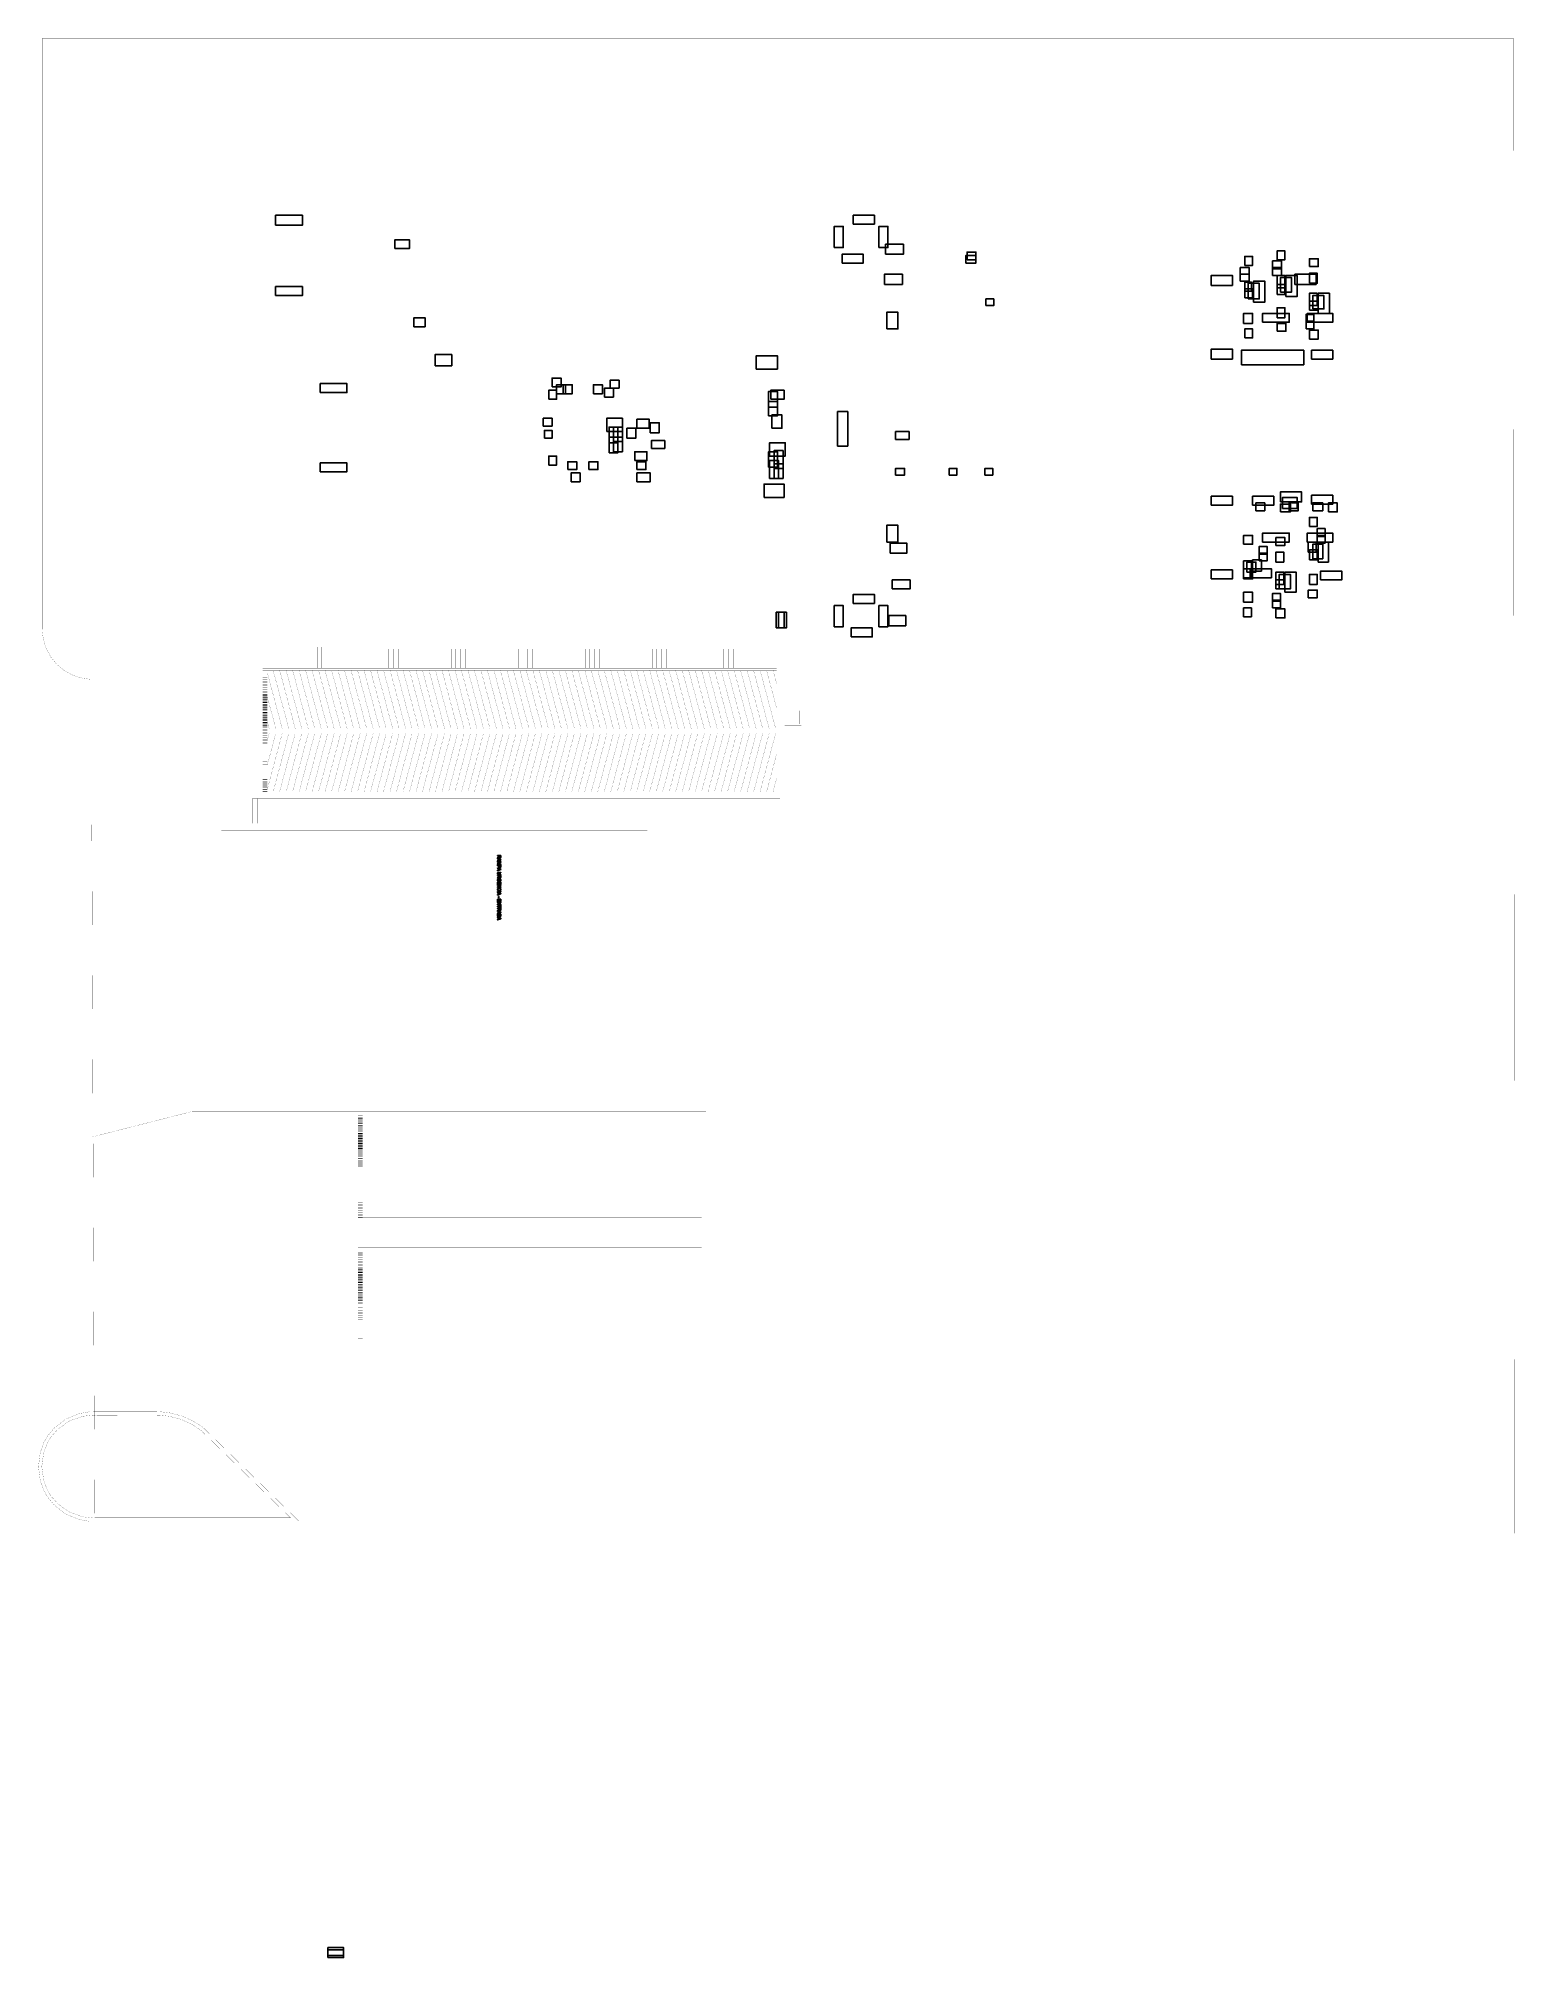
# Model space of a CAD drawing. Extents: x 60 to 527, y 203 to 810.
import ezdxf

# ---------------------------------------------------------------- set-up
doc = ezdxf.new("R2010")
doc.units = 0
doc.header["$MEASUREMENT"] = 0
doc.layers.add('C00-00-00-BLACK', color=7, linetype='Continuous')

msp = doc.modelspace()

# ---------------------------------------------------------------- linework, layer by layer
at = {"layer": 'C00-00-00-BLACK', "const_width": 0.0423}
for points in [[(61.284, 623.316), (61.284, 810.133), (526.697, 810.133), (527.036, 337.355)], [(61.327, 623.337), (61.327, 622.54), (61.651, 620.141), (62.574, 617.167), (64.036, 614.475), (65.971, 612.126), (68.317, 610.193), (71.01, 608.732), (73.986, 607.808), (76.382, 607.483), (77.18, 607.483)], [(131.007, 569.764), (294.669, 569.764), (294.669, 617.643)], [(131.007, 569.764), (131.007, 617.643)], [(148.28, 617.643), (148.28, 610.997)], [(149.761, 617.643), (149.761, 610.997)], [(151.243, 617.643), (151.243, 610.997)], [(152.725, 617.643), (152.725, 610.997)], [(169.489, 617.093), (169.489, 610.997)], [(170.928, 617.093), (170.928, 610.997)], [(172.409, 617.093), (172.409, 610.997)], [(173.892, 617.093), (173.892, 610.997)], [(190.656, 617.093), (190.656, 611.039)], [(192.137, 617.093), (192.137, 611.039)], [(193.619, 617.093), (193.619, 611.039)], [(195.1, 617.093), (195.1, 610.997)], [(211.864, 617.093), (211.864, 610.997)], [(213.304, 617.093), (213.304, 610.997)], [(214.785, 617.093), (214.785, 610.997)], [(216.267, 617.093), (216.267, 611.039)], [(233.031, 617.093), (233.031, 610.997)], [(234.513, 617.093), (234.513, 610.997)], [(235.995, 617.093), (235.995, 610.997)], [(237.476, 617.093), (237.476, 610.997)], [(254.24, 617.093), (254.24, 610.997)], [(255.721, 617.093), (255.721, 610.997)], [(257.203, 617.093), (257.203, 610.997)], [(258.685, 617.093), (258.685, 610.997)], [(275.407, 617.093), (275.407, 610.997)], [(276.888, 617.093), (276.888, 610.997)], [(278.369, 617.093), (278.369, 610.997)], [(279.852, 617.093), (279.852, 610.997)], [(293.61, 617.643), (293.61, 571.881)], [(129.992, 607.441), (77.118, 607.441)], [(293.61, 610.997), (131.007, 610.997)], [(293.61, 610.743), (131.007, 610.743)], [(293.61, 610.489), (131.007, 610.489)], [(293.61, 610.235), (131.007, 610.235)], [(131.007, 610.193), (132.023, 610.193), (132.489, 610.193)], [(131.007, 610.066), (131.093, 610.066), (132.151, 610.066), (132.489, 610.066)], [(131.007, 609.769), (131.389, 609.769), (132.447, 609.769), (132.489, 609.769)], [(131.007, 609.642), (131.516, 609.642), (132.489, 609.642)], [(131.007, 609.558), (131.6, 609.558), (132.489, 609.558)], [(131.007, 609.261), (131.939, 609.261), (132.489, 609.261)], [(131.007, 609.134), (132.023, 609.134), (132.489, 609.134)], [(131.007, 609.007), (131.093, 609.007), (132.151, 609.007), (132.489, 609.007)], [(131.007, 608.711), (131.389, 608.711), (132.447, 608.711), (132.489, 608.711)], [(131.007, 608.584), (131.516, 608.584), (132.489, 608.584)], [(131.007, 608.499), (131.6, 608.499), (132.489, 608.499)], [(131.007, 608.203), (131.939, 608.203), (132.489, 608.203)], [(131.007, 608.076), (132.023, 608.076), (132.489, 608.076)], [(131.007, 607.949), (131.093, 607.949), (132.151, 607.949), (132.489, 607.949)], [(131.007, 607.653), (131.389, 607.653), (132.447, 607.653), (132.489, 607.653)], [(131.007, 607.526), (131.516, 607.526), (132.489, 607.526)], [(131.007, 607.441), (131.6, 607.441), (132.489, 607.441)], [(131.007, 607.145), (131.939, 607.145), (132.489, 607.145)], [(131.007, 607.018), (132.023, 607.018), (132.489, 607.018)], [(137.231, 591.862), (132.489, 609.558)], [(139.305, 591.862), (134.352, 610.235)], [(141.337, 591.862), (136.426, 610.235)], [(143.411, 591.862), (138.458, 610.235)], [(145.444, 591.862), (140.532, 610.235)], [(147.518, 591.862), (142.565, 610.235)], [(149.55, 591.862), (144.639, 610.235)], [(151.624, 591.862), (146.672, 610.235)], [(153.656, 591.862), (148.746, 610.235)], [(155.731, 591.862), (150.777, 610.235)], [(157.762, 591.862), (152.852, 610.235)], [(159.836, 591.862), (154.883, 610.235)], [(161.869, 591.862), (156.959, 610.235)], [(163.943, 591.862), (158.99, 610.235)], [(165.975, 591.862), (161.064, 610.235)], [(168.049, 591.862), (163.096, 610.235)], [(170.082, 591.862), (165.17, 610.235)], [(172.156, 591.862), (167.203, 610.235)], [(174.188, 591.862), (169.277, 610.235)], [(176.262, 591.862), (171.351, 610.235)], [(178.293, 591.862), (173.383, 610.235)], [(180.369, 591.862), (175.457, 610.235)], [(182.4, 591.862), (177.49, 610.235)], [(184.475, 591.862), (179.564, 610.235)], [(186.507, 591.862), (181.597, 610.235)], [(188.581, 591.862), (183.671, 610.235)], [(190.613, 591.862), (185.702, 610.235)], [(192.687, 591.862), (187.777, 610.235)], [(194.72, 591.862), (189.808, 610.235)], [(196.794, 591.862), (191.884, 610.235)], [(198.826, 591.862), (193.915, 610.235)], [(200.9, 591.862), (195.989, 610.235)], [(202.931, 591.862), (198.021, 610.235)], [(205.007, 591.862), (200.095, 610.235)], [(207.038, 591.862), (202.128, 610.235)], [(209.113, 591.862), (204.202, 610.235)], [(211.145, 591.862), (206.235, 610.235)], [(213.218, 591.862), (208.308, 610.235)], [(215.294, 591.862), (210.34, 610.235)], [(217.325, 591.862), (212.415, 610.235)], [(219.4, 591.862), (214.446, 610.235)], [(221.432, 591.862), (216.522, 610.235)], [(223.506, 591.862), (218.553, 610.235)], [(225.538, 591.862), (220.627, 610.235)], [(227.612, 591.862), (222.659, 610.235)], [(229.645, 591.862), (224.733, 610.235)], [(231.719, 591.862), (226.766, 610.235)], [(233.751, 591.862), (228.84, 610.235)], [(235.825, 591.862), (230.872, 610.235)], [(237.856, 591.862), (232.946, 610.235)], [(239.932, 591.862), (234.978, 610.235)], [(241.963, 591.862), (237.053, 610.235)], [(244.038, 591.862), (239.084, 610.235)], [(246.07, 591.862), (241.16, 610.235)], [(248.143, 591.862), (243.191, 610.235)], [(250.176, 591.862), (245.265, 610.235)], [(252.25, 591.862), (247.297, 610.235)], [(254.283, 591.862), (249.371, 610.235)], [(256.357, 591.862), (251.404, 610.235)], [(258.389, 591.862), (253.478, 610.235)], [(260.463, 591.862), (255.51, 610.235)], [(262.494, 591.862), (257.584, 610.235)], [(264.57, 591.862), (259.617, 610.235)], [(266.601, 591.862), (261.691, 610.235)], [(268.676, 591.862), (263.765, 610.235)], [(270.707, 591.862), (265.797, 610.235)], [(272.781, 591.862), (267.871, 610.235)], [(274.814, 591.862), (269.903, 610.235)], [(276.888, 591.862), (271.978, 610.235)], [(278.921, 591.862), (274.009, 610.235)], [(280.995, 591.862), (276.085, 610.235)], [(283.027, 591.862), (278.116, 610.235)], [(285.101, 591.862), (280.19, 610.235)], [(287.134, 591.862), (282.222, 610.235)], [(289.208, 591.862), (284.296, 610.235)], [(291.239, 591.862), (286.329, 610.235)], [(293.314, 591.862), (288.403, 610.235)], [(293.61, 598.382), (290.435, 610.235)], [(293.61, 606.086), (292.509, 610.235)], [(131.007, 606.891), (131.093, 606.891), (132.151, 606.891), (132.489, 606.891)], [(131.007, 606.594), (131.389, 606.594), (132.447, 606.594), (132.489, 606.594)], [(131.007, 606.467), (131.516, 606.467), (132.489, 606.467)], [(131.007, 606.383), (131.6, 606.383), (132.489, 606.383)], [(131.007, 606.086), (131.939, 606.086), (132.489, 606.086)], [(131.007, 605.959), (132.023, 605.959), (132.489, 605.959)], [(131.007, 605.832), (131.093, 605.832), (132.151, 605.832), (132.489, 605.832)], [(131.007, 605.536), (131.389, 605.536), (132.447, 605.536), (132.489, 605.536)], [(131.007, 605.409), (131.516, 605.409), (132.489, 605.409)], [(131.007, 605.324), (131.6, 605.324), (132.489, 605.324)], [(131.007, 605.028), (131.939, 605.028), (132.489, 605.028)], [(131.007, 604.901), (132.023, 604.901), (132.489, 604.901)], [(131.007, 604.774), (131.093, 604.774), (132.151, 604.774), (132.489, 604.774)], [(131.007, 604.478), (131.389, 604.478), (132.447, 604.478), (132.489, 604.478)], [(131.007, 604.351), (131.516, 604.351), (132.489, 604.351)], [(131.007, 604.266), (131.6, 604.266), (132.489, 604.266)], [(131.007, 603.97), (131.939, 603.97), (132.489, 603.97)], [(131.007, 603.843), (132.023, 603.843), (132.489, 603.843)], [(131.007, 603.716), (131.093, 603.716), (132.151, 603.716), (132.489, 603.716)], [(131.007, 603.419), (131.389, 603.419), (132.447, 603.419), (132.489, 603.419)], [(131.007, 603.292), (131.516, 603.292), (132.489, 603.292)], [(131.007, 603.208), (131.6, 603.208), (132.489, 603.208)], [(131.007, 602.911), (131.939, 602.911), (132.489, 602.911)], [(131.007, 602.784), (132.023, 602.784), (132.489, 602.784)], [(131.007, 602.657), (131.093, 602.657), (132.151, 602.657), (132.489, 602.657)], [(131.007, 602.361), (131.389, 602.361), (132.447, 602.361), (132.489, 602.361)], [(131.007, 602.234), (131.516, 602.234), (132.489, 602.234)], [(131.007, 602.149), (131.6, 602.149), (132.489, 602.149)], [(131.007, 601.853), (131.939, 601.853), (132.489, 601.853)], [(131.007, 601.726), (132.023, 601.726), (132.489, 601.726)], [(131.007, 601.599), (131.093, 601.599), (132.151, 601.599), (132.489, 601.599)], [(131.007, 601.303), (131.389, 601.303), (132.447, 601.303), (132.489, 601.303)], [(131.007, 601.176), (131.516, 601.176), (132.489, 601.176)], [(131.007, 601.091), (131.6, 601.091), (132.489, 601.091)], [(135.198, 591.862), (132.489, 601.895)], [(131.007, 600.795), (131.939, 600.795), (132.489, 600.795)], [(131.007, 600.668), (132.023, 600.668), (132.489, 600.668)], [(131.007, 600.541), (131.093, 600.541), (132.151, 600.541), (132.489, 600.541)], [(131.007, 600.244), (131.389, 600.244), (132.447, 600.244), (132.489, 600.244)], [(131.007, 600.117), (131.516, 600.117), (132.489, 600.117)], [(131.007, 600.033), (131.6, 600.033), (132.489, 600.033)], [(131.007, 599.736), (131.939, 599.736), (132.489, 599.736)], [(131.007, 599.609), (132.023, 599.609), (132.489, 599.609)], [(131.007, 599.482), (131.093, 599.482), (132.151, 599.482), (132.489, 599.482)], [(131.007, 599.186), (131.389, 599.186), (132.447, 599.186), (132.489, 599.186)], [(131.007, 599.059), (131.516, 599.059), (132.489, 599.059)], [(131.007, 598.974), (131.6, 598.974), (132.489, 598.974)], [(131.007, 598.678), (131.939, 598.678), (132.489, 598.678)], [(131.007, 598.551), (132.023, 598.551), (132.489, 598.551)], [(131.007, 598.424), (131.093, 598.424), (132.151, 598.424), (132.489, 598.424)], [(131.007, 598.128), (131.389, 598.128), (132.447, 598.128), (132.489, 598.128)], [(131.007, 598.001), (131.516, 598.001), (132.489, 598.001)], [(131.007, 597.916), (131.6, 597.916), (132.489, 597.916)], [(131.007, 597.62), (131.939, 597.62), (132.489, 597.62)], [(131.007, 597.493), (132.023, 597.493), (132.489, 597.493)], [(131.007, 597.366), (131.093, 597.366), (132.151, 597.366), (132.489, 597.366)], [(131.007, 597.069), (131.389, 597.069), (132.447, 597.069), (132.489, 597.069)], [(131.007, 596.985), (131.516, 596.985), (132.489, 596.985)], [(131.007, 596.858), (131.6, 596.858), (132.489, 596.858)], [(131.007, 596.561), (131.939, 596.561), (132.489, 596.561)], [(131.007, 596.434), (132.023, 596.434), (132.489, 596.434)], [(131.007, 596.307), (131.093, 596.307), (132.151, 596.307), (132.489, 596.307)], [(131.007, 596.011), (131.389, 596.011), (132.447, 596.011), (132.489, 596.011)], [(131.007, 595.926), (131.516, 595.926), (132.489, 595.926)], [(131.007, 595.799), (131.6, 595.799), (132.489, 595.799)], [(131.007, 595.503), (131.939, 595.503), (132.489, 595.503)], [(131.007, 595.376), (132.023, 595.376), (132.489, 595.376)], [(131.007, 595.249), (131.093, 595.249), (132.151, 595.249), (132.489, 595.249)], [(131.007, 594.953), (131.389, 594.953), (132.447, 594.953), (132.489, 594.953)], [(131.007, 594.868), (131.516, 594.868), (132.489, 594.868)], [(131.007, 594.741), (131.6, 594.741), (132.489, 594.741)], [(131.007, 594.445), (131.939, 594.445), (132.489, 594.445)], [(131.007, 594.318), (132.023, 594.318), (132.489, 594.318)], [(131.007, 594.191), (131.093, 594.191), (132.151, 594.191), (132.489, 594.191)], [(131.007, 593.894), (131.389, 593.894), (132.447, 593.894), (132.489, 593.894)], [(131.007, 593.81), (131.516, 593.81), (132.489, 593.81)], [(131.007, 593.683), (131.6, 593.683), (132.489, 593.683)], [(131.007, 593.386), (131.939, 593.386), (132.489, 593.386)], [(131.007, 593.259), (132.023, 593.259), (132.489, 593.259)], [(131.007, 593.132), (131.093, 593.132), (132.151, 593.132), (132.489, 593.132)], [(131.007, 592.836), (131.389, 592.836), (132.447, 592.836), (132.489, 592.836)], [(131.007, 592.751), (131.516, 592.751), (132.489, 592.751)], [(131.007, 592.624), (131.6, 592.624), (132.489, 592.624)], [(131.007, 592.328), (131.939, 592.328), (132.489, 592.328)], [(131.007, 592.201), (132.023, 592.201), (132.489, 592.201)], [(131.007, 592.074), (131.093, 592.074), (132.151, 592.074), (132.489, 592.074)], [(131.007, 591.778), (131.389, 591.778), (132.447, 591.778), (132.489, 591.778)], [(131.007, 591.693), (131.516, 591.693), (132.489, 591.693)], [(131.007, 591.566), (131.6, 591.566), (132.489, 591.566)], [(131.007, 591.27), (131.939, 591.27), (132.489, 591.27)], [(131.007, 591.143), (132.023, 591.143), (132.489, 591.143)], [(131.007, 591.016), (131.093, 591.016), (132.151, 591.016), (132.489, 591.016)], [(131.007, 590.719), (131.389, 590.719), (132.447, 590.719), (132.489, 590.719)], [(131.007, 590.635), (131.516, 590.635), (132.489, 590.635)], [(131.007, 590.508), (131.6, 590.508), (132.489, 590.508)], [(131.007, 590.211), (131.939, 590.211), (132.489, 590.211)], [(131.007, 590.084), (132.023, 590.084), (132.489, 590.084)], [(131.007, 589.957), (131.093, 589.957), (132.151, 589.957), (132.489, 589.957)], [(131.007, 589.661), (131.389, 589.661), (132.447, 589.661), (132.489, 589.661)], [(131.007, 589.576), (131.516, 589.576), (132.489, 589.576)], [(131.007, 589.449), (131.6, 589.449), (132.489, 589.449)], [(131.007, 589.153), (131.939, 589.153), (132.489, 589.153)], [(131.007, 589.026), (132.023, 589.026), (132.489, 589.026)], [(131.007, 588.899), (131.093, 588.899), (132.151, 588.899), (132.489, 588.899)], [(133.124, 591.862), (132.489, 594.233)], [(293.61, 591.862), (132.489, 591.862)], [(132.489, 588.01), (133.081, 590.254)], [(132.489, 580.348), (135.157, 590.254)], [(132.489, 572.643), (137.188, 590.254)], [(293.61, 590.254), (132.489, 590.254)], [(134.352, 571.881), (139.263, 590.254)], [(136.385, 571.881), (141.295, 590.254)], [(138.458, 571.881), (143.368, 590.254)], [(140.49, 571.881), (145.444, 590.254)], [(142.565, 571.881), (147.475, 590.254)], [(144.596, 571.881), (149.55, 590.254)], [(146.672, 571.881), (151.582, 590.254)], [(148.703, 571.881), (153.656, 590.254)], [(150.777, 571.881), (155.688, 590.254)], [(152.809, 571.881), (157.762, 590.254)], [(154.883, 571.881), (159.795, 590.254)], [(156.916, 571.881), (161.869, 590.254)], [(158.99, 571.881), (163.901, 590.254)], [(161.022, 571.881), (165.975, 590.254)], [(163.096, 571.881), (168.006, 590.254)], [(165.128, 571.881), (170.082, 590.254)], [(167.203, 571.881), (172.113, 590.254)], [(169.234, 571.881), (174.188, 590.254)], [(171.31, 571.881), (176.22, 590.254)], [(173.341, 571.881), (178.293, 590.254)], [(175.415, 571.881), (180.326, 590.254)], [(177.447, 571.881), (182.4, 590.254)], [(179.521, 571.881), (184.433, 590.254)], [(181.554, 571.881), (186.507, 590.254)], [(183.628, 571.881), (188.539, 590.254)], [(185.66, 571.881), (190.613, 590.254)], [(187.734, 571.881), (192.644, 590.254)], [(189.808, 571.881), (194.72, 590.254)], [(191.841, 571.881), (196.751, 590.254)], [(193.915, 571.881), (198.826, 590.254)], [(195.947, 571.881), (200.857, 590.254)], [(198.021, 571.881), (202.931, 590.254)], [(200.053, 571.881), (204.964, 590.254)], [(202.128, 571.881), (207.038, 590.254)], [(204.159, 571.881), (209.071, 590.254)], [(206.235, 571.881), (211.145, 590.254)], [(208.266, 571.881), (213.177, 590.254)], [(210.34, 571.881), (215.251, 590.254)], [(212.372, 571.881), (217.284, 590.254)], [(214.446, 571.881), (219.358, 590.254)], [(216.479, 571.881), (221.389, 590.254)], [(218.553, 571.881), (223.464, 590.254)], [(220.585, 571.881), (225.495, 590.254)], [(222.659, 571.881), (227.569, 590.254)], [(224.692, 571.881), (229.602, 590.254)], [(226.766, 571.881), (231.676, 590.254)], [(228.797, 571.881), (233.708, 590.254)], [(230.872, 571.881), (235.782, 590.254)], [(232.904, 571.881), (237.856, 590.254)], [(234.978, 571.881), (239.889, 590.254)], [(237.01, 571.881), (241.963, 590.254)], [(239.084, 571.881), (243.996, 590.254)], [(241.117, 571.881), (246.07, 590.254)], [(243.191, 571.881), (248.102, 590.254)], [(245.223, 571.881), (250.176, 590.254)], [(247.297, 571.881), (252.209, 590.254)], [(249.33, 571.881), (254.283, 590.254)], [(251.404, 571.881), (256.314, 590.254)], [(253.435, 571.881), (258.389, 590.254)], [(255.51, 571.881), (260.42, 590.254)], [(257.542, 571.881), (262.494, 590.254)], [(259.617, 571.881), (264.527, 590.254)], [(261.648, 571.881), (266.601, 590.254)], [(263.722, 571.881), (268.633, 590.254)], [(265.755, 571.881), (270.707, 590.254)], [(267.829, 571.881), (272.74, 590.254)], [(269.861, 571.881), (274.814, 590.254)], [(271.935, 571.881), (276.847, 590.254)], [(273.968, 571.881), (278.921, 590.254)], [(276.042, 571.881), (280.952, 590.254)], [(278.073, 571.881), (283.027, 590.254)], [(280.148, 571.881), (285.058, 590.254)], [(282.222, 571.881), (287.134, 590.254)], [(284.255, 571.881), (289.165, 590.254)], [(286.329, 571.881), (291.239, 590.254)], [(288.36, 571.881), (293.271, 590.254)], [(131.007, 588.603), (131.389, 588.603), (132.447, 588.603), (132.489, 588.603)], [(131.007, 588.518), (131.516, 588.518), (132.489, 588.518)], [(131.007, 588.391), (131.6, 588.391), (132.489, 588.391)], [(131.007, 588.095), (131.939, 588.095), (132.489, 588.095)], [(131.007, 587.968), (132.023, 587.968), (132.489, 587.968)], [(131.007, 587.841), (131.093, 587.841), (132.151, 587.841), (132.489, 587.841)], [(131.007, 587.544), (131.389, 587.544), (132.447, 587.544), (132.489, 587.544)], [(131.007, 587.46), (131.516, 587.46), (132.489, 587.46)], [(131.007, 587.333), (131.6, 587.333), (132.489, 587.333)], [(131.007, 587.036), (131.939, 587.036), (132.489, 587.036)], [(131.007, 586.909), (132.023, 586.909), (132.489, 586.909)], [(131.007, 586.782), (131.093, 586.782), (132.151, 586.782), (132.489, 586.782)], [(131.007, 586.486), (131.389, 586.486), (132.447, 586.486), (132.489, 586.486)], [(131.007, 586.401), (131.516, 586.401), (132.489, 586.401)], [(131.007, 586.274), (131.6, 586.274), (132.489, 586.274)], [(131.007, 585.978), (131.939, 585.978), (132.489, 585.978)], [(131.007, 585.851), (132.023, 585.851), (132.489, 585.851)], [(131.007, 585.724), (131.093, 585.724), (132.151, 585.724), (132.489, 585.724)], [(131.007, 585.428), (131.389, 585.428), (132.447, 585.428), (132.489, 585.428)], [(131.007, 585.343), (131.516, 585.343), (132.489, 585.343)], [(131.007, 585.216), (131.6, 585.216), (132.489, 585.216)], [(131.007, 584.92), (131.939, 584.92), (132.489, 584.92)], [(131.007, 584.793), (132.023, 584.793), (132.489, 584.793)], [(131.007, 584.666), (131.093, 584.666), (132.151, 584.666), (132.489, 584.666)], [(131.007, 584.369), (131.389, 584.369), (132.447, 584.369), (132.489, 584.369)], [(131.007, 584.285), (131.516, 584.285), (132.489, 584.285)], [(131.007, 584.158), (131.6, 584.158), (132.489, 584.158)], [(131.007, 583.861), (131.939, 583.861), (132.489, 583.861)], [(131.007, 583.734), (132.023, 583.734), (132.489, 583.734)], [(131.007, 583.607), (131.093, 583.607), (132.151, 583.607), (132.489, 583.607)], [(131.007, 583.311), (131.389, 583.311), (132.447, 583.311), (132.489, 583.311)], [(131.007, 583.226), (131.516, 583.226), (132.489, 583.226)], [(131.007, 583.099), (131.6, 583.099), (132.489, 583.099)], [(131.007, 582.803), (131.939, 582.803), (132.489, 582.803)], [(131.007, 582.676), (132.023, 582.676), (132.489, 582.676)], [(290.435, 571.881), (293.61, 583.819)], [(131.007, 582.549), (131.093, 582.549), (132.151, 582.549), (132.489, 582.549)], [(131.007, 582.253), (131.389, 582.253), (132.447, 582.253), (132.489, 582.253)], [(131.007, 582.168), (131.516, 582.168), (132.489, 582.168)], [(131.007, 582.041), (131.6, 582.041), (132.489, 582.041)], [(131.007, 581.745), (131.939, 581.745), (132.489, 581.745)], [(131.007, 581.618), (132.023, 581.618), (132.489, 581.618)], [(131.007, 581.491), (131.093, 581.491), (132.151, 581.491), (132.489, 581.491)], [(131.007, 581.194), (131.389, 581.194), (132.447, 581.194), (132.489, 581.194)], [(131.007, 581.11), (131.516, 581.11), (132.489, 581.11)], [(131.007, 580.983), (131.6, 580.983), (132.489, 580.983)], [(131.007, 580.686), (131.939, 580.686), (132.489, 580.686)], [(131.007, 580.559), (132.023, 580.559), (132.489, 580.559)], [(131.007, 580.432), (131.093, 580.432), (132.151, 580.432), (132.489, 580.432)], [(131.007, 580.136), (131.389, 580.136), (132.447, 580.136), (132.489, 580.136)], [(131.007, 580.051), (131.516, 580.051), (132.489, 580.051)], [(131.007, 579.924), (131.6, 579.924), (132.489, 579.924)], [(131.007, 579.628), (131.939, 579.628), (132.489, 579.628)], [(131.007, 579.501), (132.023, 579.501), (132.489, 579.501)], [(131.007, 579.416), (131.093, 579.416), (132.151, 579.416), (132.489, 579.416)], [(131.007, 579.078), (131.389, 579.078), (132.447, 579.078), (132.489, 579.078)], [(131.007, 578.993), (131.516, 578.993), (132.489, 578.993)], [(131.007, 578.866), (131.6, 578.866), (132.489, 578.866)], [(131.007, 578.57), (131.939, 578.57), (132.489, 578.57)], [(131.007, 578.443), (132.023, 578.443), (132.489, 578.443)], [(131.007, 578.358), (131.093, 578.358), (132.151, 578.358), (132.489, 578.358)], [(131.007, 578.019), (131.389, 578.019), (132.447, 578.019), (132.489, 578.019)], [(131.007, 577.935), (131.516, 577.935), (132.489, 577.935)], [(131.007, 577.808), (131.6, 577.808), (132.489, 577.808)], [(131.007, 577.511), (131.939, 577.511), (132.489, 577.511)], [(131.007, 577.384), (132.023, 577.384), (132.489, 577.384)], [(131.007, 577.3), (131.093, 577.3), (132.151, 577.3), (132.489, 577.3)], [(131.007, 576.961), (131.389, 576.961), (132.447, 576.961), (132.489, 576.961)], [(131.007, 576.876), (131.516, 576.876), (132.489, 576.876)], [(131.007, 576.749), (131.6, 576.749), (132.489, 576.749)], [(131.007, 576.453), (131.939, 576.453), (132.489, 576.453)], [(131.007, 576.326), (132.023, 576.326), (132.489, 576.326)], [(131.007, 576.241), (131.093, 576.241), (132.151, 576.241), (132.489, 576.241)], [(131.007, 575.903), (131.389, 575.903), (132.447, 575.903), (132.489, 575.903)], [(131.007, 575.818), (131.516, 575.818), (132.489, 575.818)], [(131.007, 575.691), (131.6, 575.691), (132.489, 575.691)], [(131.007, 575.395), (131.939, 575.395), (132.489, 575.395)], [(131.007, 575.268), (132.023, 575.268), (132.489, 575.268)], [(131.007, 575.183), (131.093, 575.183), (132.151, 575.183), (132.489, 575.183)], [(131.007, 574.844), (131.389, 574.844), (132.447, 574.844), (132.489, 574.844)], [(131.007, 574.76), (131.516, 574.76), (132.489, 574.76)], [(131.007, 574.633), (131.6, 574.633), (132.489, 574.633)], [(131.007, 574.336), (131.939, 574.336), (132.489, 574.336)], [(131.007, 574.209), (132.023, 574.209), (132.489, 574.209)], [(131.007, 574.125), (131.093, 574.125), (132.151, 574.125), (132.489, 574.125)], [(131.007, 573.786), (131.389, 573.786), (132.447, 573.786), (132.489, 573.786)], [(131.007, 573.701), (131.516, 573.701), (132.489, 573.701)], [(131.007, 573.574), (131.6, 573.574), (132.489, 573.574)], [(131.007, 573.278), (131.939, 573.278), (132.489, 573.278)], [(131.007, 573.151), (132.023, 573.151), (132.489, 573.151)], [(131.007, 573.066), (131.093, 573.066), (132.151, 573.066), (132.489, 573.066)], [(131.007, 572.728), (131.389, 572.728), (132.447, 572.728), (132.489, 572.728)], [(131.007, 572.643), (131.516, 572.643), (132.489, 572.643)], [(131.007, 572.516), (131.6, 572.516), (132.489, 572.516)], [(131.007, 572.22), (131.939, 572.22), (132.489, 572.22)], [(131.007, 572.093), (132.023, 572.093), (132.489, 572.093)], [(131.007, 572.008), (131.093, 572.008), (132.151, 572.008), (132.489, 572.008)], [(292.467, 571.881), (293.61, 576.157)], [(131.007, 569.764), (131.007, 559.774), (252.716, 559.774)], [(77.88, 337.1), (76.99, 561.467), (117.968, 561.467)], [(131.007, 561.89), (252.716, 561.89), (252.716, 525.272)], [(271.216, 470.789), (108.74, 470.789), (77.286, 462.788)], [(161.192, 469.646), (161.699, 469.646), (162.673, 469.646)], [(161.192, 469.519), (161.826, 469.519), (162.673, 469.519)], [(161.192, 469.223), (162.122, 469.223), (162.673, 469.223)], [(161.192, 469.138), (162.208, 469.138), (162.673, 469.138)], [(161.192, 469.011), (161.276, 469.011), (162.334, 469.011), (162.673, 469.011)], [(161.192, 468.715), (161.572, 468.715), (162.631, 468.715), (162.673, 468.715)], [(161.192, 468.588), (161.699, 468.588), (162.673, 468.588)], [(161.192, 468.461), (161.826, 468.461), (162.673, 468.461)], [(161.192, 468.164), (162.122, 468.164), (162.673, 468.164)], [(161.192, 468.08), (162.208, 468.08), (162.673, 468.08)], [(161.192, 467.953), (161.276, 467.953), (162.334, 467.953), (162.673, 467.953)], [(161.192, 467.656), (161.572, 467.656), (162.631, 467.656), (162.673, 467.656)], [(161.192, 467.529), (161.699, 467.529), (162.673, 467.529)], [(161.192, 467.402), (161.826, 467.402), (162.673, 467.402)], [(161.192, 467.106), (162.122, 467.106), (162.673, 467.106)], [(161.192, 467.021), (162.208, 467.021), (162.673, 467.021)], [(161.192, 466.894), (161.276, 466.894), (162.334, 466.894), (162.673, 466.894)], [(161.192, 466.598), (161.572, 466.598), (162.631, 466.598), (162.673, 466.598)], [(161.192, 466.471), (161.699, 466.471), (162.673, 466.471)], [(161.192, 466.344), (161.826, 466.344), (162.673, 466.344)], [(161.192, 466.048), (162.122, 466.048), (162.673, 466.048)], [(161.192, 465.963), (162.208, 465.963), (162.673, 465.963)], [(161.192, 465.836), (161.276, 465.836), (162.334, 465.836), (162.673, 465.836)], [(161.192, 465.54), (161.572, 465.54), (162.631, 465.54), (162.673, 465.54)], [(161.192, 465.413), (161.699, 465.413), (162.673, 465.413)], [(161.192, 465.328), (161.826, 465.328), (162.673, 465.328)], [(161.192, 464.989), (162.122, 464.989), (162.673, 464.989)], [(161.192, 464.905), (162.208, 464.905), (162.673, 464.905)], [(161.192, 464.778), (161.276, 464.778), (162.334, 464.778), (162.673, 464.778)], [(161.192, 464.481), (161.572, 464.481), (162.631, 464.481), (162.673, 464.481)], [(161.192, 464.354), (161.699, 464.354), (162.673, 464.354)], [(161.192, 464.27), (161.826, 464.27), (162.673, 464.27)], [(161.192, 463.931), (162.122, 463.931), (162.673, 463.931)], [(161.192, 463.846), (162.208, 463.846), (162.673, 463.846)], [(161.192, 463.719), (161.276, 463.719), (162.334, 463.719), (162.673, 463.719)], [(161.192, 463.423), (161.572, 463.423), (162.631, 463.423), (162.673, 463.423)], [(161.192, 463.296), (161.699, 463.296), (162.673, 463.296)], [(161.192, 463.211), (161.826, 463.211), (162.673, 463.211)], [(161.192, 462.873), (162.122, 462.873), (162.673, 462.873)], [(161.192, 462.788), (162.208, 462.788), (162.673, 462.788)], [(161.192, 462.661), (161.276, 462.661), (162.334, 462.661), (162.673, 462.661)], [(161.192, 462.365), (161.572, 462.365), (162.631, 462.365), (162.673, 462.365)], [(161.192, 462.238), (161.699, 462.238), (162.673, 462.238)], [(161.192, 462.153), (161.826, 462.153), (162.673, 462.153)], [(161.192, 461.814), (162.122, 461.814), (162.673, 461.814)], [(161.192, 461.73), (162.208, 461.73), (162.673, 461.73)], [(161.192, 461.603), (161.276, 461.603), (162.334, 461.603), (162.673, 461.603)], [(161.192, 461.306), (161.572, 461.306), (162.631, 461.306), (162.673, 461.306)], [(161.192, 461.179), (161.699, 461.179), (162.673, 461.179)], [(161.192, 461.095), (161.826, 461.095), (162.673, 461.095)], [(161.192, 460.756), (162.122, 460.756), (162.673, 460.756)], [(161.192, 460.671), (162.208, 460.671), (162.673, 460.671)], [(161.192, 460.544), (161.276, 460.544), (162.334, 460.544), (162.673, 460.544)], [(161.192, 460.248), (161.572, 460.248), (162.631, 460.248), (162.673, 460.248)], [(161.192, 460.121), (161.699, 460.121), (162.673, 460.121)], [(161.192, 460.036), (161.826, 460.036), (162.673, 460.036)], [(161.192, 459.698), (162.122, 459.698), (162.673, 459.698)], [(161.192, 459.613), (162.208, 459.613), (162.673, 459.613)], [(161.192, 459.486), (161.276, 459.486), (162.334, 459.486), (162.673, 459.486)], [(161.192, 459.19), (161.572, 459.19), (162.631, 459.19), (162.673, 459.19)], [(161.192, 459.063), (161.699, 459.063), (162.673, 459.063)], [(161.192, 458.978), (161.826, 458.978), (162.673, 458.978)], [(161.192, 458.639), (162.122, 458.639), (162.673, 458.639)], [(161.192, 458.555), (162.208, 458.555), (162.673, 458.555)], [(161.192, 458.428), (161.276, 458.428), (162.334, 458.428), (162.673, 458.428)], [(161.192, 458.131), (161.572, 458.131), (162.631, 458.131), (162.673, 458.131)], [(161.192, 458.004), (161.699, 458.004), (162.673, 458.004)], [(161.192, 457.92), (161.826, 457.92), (162.673, 457.92)], [(161.192, 457.581), (162.122, 457.581), (162.673, 457.581)], [(161.192, 457.496), (162.208, 457.496), (162.673, 457.496)], [(161.192, 457.369), (161.276, 457.369), (162.334, 457.369), (162.673, 457.369)], [(161.192, 457.073), (161.572, 457.073), (162.631, 457.073), (162.673, 457.073)], [(161.192, 456.946), (161.699, 456.946), (162.673, 456.946)], [(161.192, 456.861), (161.826, 456.861), (162.673, 456.861)], [(161.192, 456.523), (162.122, 456.523), (162.673, 456.523)], [(161.192, 456.438), (162.208, 456.438), (162.673, 456.438)], [(161.192, 456.311), (161.276, 456.311), (162.334, 456.311), (162.673, 456.311)], [(161.192, 456.015), (161.572, 456.015), (162.631, 456.015), (162.673, 456.015)], [(161.192, 455.888), (161.699, 455.888), (162.673, 455.888)], [(161.192, 455.803), (161.826, 455.803), (162.673, 455.803)], [(161.192, 455.464), (162.122, 455.464), (162.673, 455.464)], [(161.192, 455.38), (162.208, 455.38), (162.673, 455.38)], [(161.192, 455.253), (161.276, 455.253), (162.334, 455.253), (162.673, 455.253)], [(161.192, 454.956), (161.572, 454.956), (162.631, 454.956), (162.673, 454.956)], [(161.192, 454.829), (161.699, 454.829), (162.673, 454.829)], [(161.192, 454.745), (161.826, 454.745), (162.673, 454.745)], [(161.192, 454.406), (162.122, 454.406), (162.673, 454.406)], [(161.192, 454.321), (162.208, 454.321), (162.673, 454.321)], [(161.192, 454.194), (161.276, 454.194), (162.334, 454.194), (162.673, 454.194)], [(161.192, 453.898), (161.572, 453.898), (162.631, 453.898), (162.673, 453.898)], [(161.192, 453.771), (161.699, 453.771), (162.673, 453.771)], [(161.192, 453.686), (161.826, 453.686), (162.673, 453.686)], [(161.192, 453.348), (162.122, 453.348), (162.673, 453.348)], [(161.192, 453.263), (162.208, 453.263), (162.673, 453.263)], [(161.192, 453.136), (161.276, 453.136), (162.334, 453.136), (162.673, 453.136)], [(161.192, 452.84), (161.572, 452.84), (162.631, 452.84), (162.673, 452.84)], [(161.192, 452.713), (161.699, 452.713), (162.673, 452.713)], [(161.192, 452.628), (161.826, 452.628), (162.673, 452.628)], [(161.192, 452.289), (162.122, 452.289), (162.673, 452.289)], [(161.192, 452.205), (162.208, 452.205), (162.673, 452.205)], [(161.192, 452.078), (161.276, 452.078), (162.334, 452.078), (162.673, 452.078)], [(161.192, 451.781), (161.572, 451.781), (162.631, 451.781), (162.673, 451.781)], [(161.192, 451.654), (161.699, 451.654), (162.673, 451.654)], [(161.192, 451.57), (161.826, 451.57), (162.673, 451.57)], [(161.192, 451.231), (162.122, 451.231), (162.673, 451.231)], [(161.192, 451.146), (162.208, 451.146), (162.673, 451.146)], [(161.192, 451.019), (161.276, 451.019), (162.334, 451.019), (162.673, 451.019)], [(161.192, 450.723), (161.572, 450.723), (162.631, 450.723), (162.673, 450.723)], [(161.192, 450.596), (161.699, 450.596), (162.673, 450.596)], [(161.192, 450.511), (161.826, 450.511), (162.673, 450.511)], [(161.192, 450.173), (162.122, 450.173), (162.673, 450.173)], [(161.192, 450.088), (162.208, 450.088), (162.673, 450.088)], [(161.192, 449.961), (161.276, 449.961), (162.334, 449.961), (162.673, 449.961)], [(161.192, 449.665), (161.572, 449.665), (162.631, 449.665), (162.673, 449.665)], [(161.192, 449.538), (161.699, 449.538), (162.673, 449.538)], [(161.192, 449.453), (161.826, 449.453), (162.673, 449.453)], [(161.192, 449.114), (162.122, 449.114), (162.673, 449.114)], [(161.192, 449.03), (162.208, 449.03), (162.673, 449.03)], [(161.192, 448.903), (161.276, 448.903), (162.334, 448.903), (162.673, 448.903)], [(161.192, 448.606), (161.572, 448.606), (162.631, 448.606), (162.673, 448.606)], [(161.192, 448.479), (161.699, 448.479), (162.673, 448.479)], [(161.192, 448.395), (161.826, 448.395), (162.673, 448.395)], [(161.192, 448.056), (162.122, 448.056), (162.673, 448.056)], [(161.192, 447.971), (162.208, 447.971), (162.673, 447.971)], [(161.192, 447.844), (161.276, 447.844), (162.334, 447.844), (162.673, 447.844)], [(161.192, 447.548), (161.572, 447.548), (162.631, 447.548), (162.673, 447.548)], [(161.192, 447.421), (161.699, 447.421), (162.673, 447.421)], [(161.192, 447.336), (161.826, 447.336), (162.673, 447.336)], [(161.192, 446.998), (162.122, 446.998), (162.673, 446.998)], [(161.192, 446.913), (162.208, 446.913), (162.673, 446.913)], [(161.192, 446.786), (161.276, 446.786), (162.334, 446.786), (162.673, 446.786)], [(161.192, 446.49), (161.572, 446.49), (162.631, 446.49), (162.673, 446.49)], [(161.192, 446.363), (161.699, 446.363), (162.673, 446.363)], [(161.192, 446.278), (161.826, 446.278), (162.673, 446.278)], [(161.192, 445.939), (162.122, 445.939), (162.673, 445.939)], [(161.192, 445.855), (162.208, 445.855), (162.673, 445.855)], [(161.192, 445.728), (161.276, 445.728), (162.334, 445.728), (162.673, 445.728)], [(161.192, 445.431), (161.572, 445.431), (162.631, 445.431), (162.673, 445.431)], [(161.192, 445.304), (161.699, 445.304), (162.673, 445.304)], [(161.192, 445.22), (161.826, 445.22), (162.673, 445.22)], [(161.192, 444.881), (162.122, 444.881), (162.673, 444.881)], [(161.192, 444.796), (162.208, 444.796), (162.673, 444.796)], [(161.192, 444.669), (161.276, 444.669), (162.334, 444.669), (162.673, 444.669)], [(161.192, 444.373), (161.572, 444.373), (162.631, 444.373), (162.673, 444.373)], [(161.192, 444.246), (161.699, 444.246), (162.673, 444.246)], [(161.192, 444.161), (161.826, 444.161), (162.673, 444.161)], [(161.192, 443.823), (162.122, 443.823), (162.673, 443.823)], [(161.192, 443.738), (162.208, 443.738), (162.673, 443.738)], [(161.192, 443.611), (161.276, 443.611), (162.334, 443.611), (162.673, 443.611)], [(161.192, 443.315), (161.572, 443.315), (162.631, 443.315), (162.673, 443.315)], [(161.192, 443.188), (161.699, 443.188), (162.673, 443.188)], [(161.192, 443.103), (161.826, 443.103), (162.673, 443.103)], [(161.192, 442.807), (162.122, 442.807), (162.673, 442.807)], [(161.192, 442.68), (162.208, 442.68), (162.673, 442.68)], [(161.192, 442.553), (161.276, 442.553), (162.334, 442.553), (162.673, 442.553)], [(161.192, 442.256), (161.572, 442.256), (162.631, 442.256), (162.673, 442.256)], [(161.192, 442.129), (161.699, 442.129), (162.673, 442.129)], [(161.192, 442.045), (161.826, 442.045), (162.673, 442.045)], [(161.192, 441.748), (162.122, 441.748), (162.673, 441.748)], [(161.192, 441.621), (162.208, 441.621), (162.673, 441.621)], [(161.192, 441.494), (161.276, 441.494), (162.334, 441.494), (162.673, 441.494)], [(161.192, 441.198), (161.572, 441.198), (162.631, 441.198), (162.673, 441.198)], [(161.192, 441.071), (161.699, 441.071), (162.673, 441.071)], [(161.192, 440.986), (161.826, 440.986), (162.673, 440.986)], [(161.192, 440.69), (162.122, 440.69), (162.673, 440.69)], [(161.192, 440.563), (162.208, 440.563), (162.673, 440.563)], [(161.192, 440.436), (161.276, 440.436), (162.334, 440.436), (162.673, 440.436)], [(161.192, 440.14), (161.572, 440.14), (162.631, 440.14), (162.673, 440.14)], [(161.192, 440.013), (161.699, 440.013), (162.673, 440.013)], [(161.192, 439.928), (161.826, 439.928), (162.673, 439.928)], [(161.192, 439.632), (162.122, 439.632), (162.673, 439.632)], [(161.192, 439.505), (162.208, 439.505), (162.673, 439.505)], [(161.192, 439.378), (161.276, 439.378), (162.334, 439.378), (162.673, 439.378)], [(161.192, 439.081), (161.572, 439.081), (162.631, 439.081), (162.673, 439.081)], [(161.192, 438.954), (161.699, 438.954), (162.673, 438.954)], [(161.192, 438.87), (161.826, 438.87), (162.673, 438.87)], [(161.192, 438.573), (162.122, 438.573), (162.673, 438.573)], [(161.192, 438.446), (162.208, 438.446), (162.673, 438.446)], [(161.192, 438.319), (161.276, 438.319), (162.334, 438.319), (162.673, 438.319)], [(161.192, 438.023), (161.572, 438.023), (162.631, 438.023), (162.673, 438.023)], [(161.192, 437.896), (161.699, 437.896), (162.673, 437.896)], [(161.192, 437.811), (161.826, 437.811), (162.673, 437.811)], [(161.192, 437.515), (162.122, 437.515), (162.673, 437.515)], [(161.192, 437.388), (162.208, 437.388), (162.673, 437.388)], [(161.192, 437.261), (161.276, 437.261), (162.334, 437.261), (162.673, 437.261)], [(161.192, 427.821), (161.699, 427.821), (162.673, 427.821)], [(161.192, 427.694), (161.826, 427.694), (162.673, 427.694)], [(161.192, 427.397), (162.122, 427.397), (162.673, 427.397)], [(161.192, 427.27), (162.208, 427.27), (162.673, 427.27)], [(161.192, 427.186), (161.276, 427.186), (162.334, 427.186), (162.673, 427.186)], [(161.192, 426.847), (161.572, 426.847), (162.631, 426.847), (162.673, 426.847)], [(161.192, 426.762), (161.699, 426.762), (162.673, 426.762)], [(161.192, 426.635), (161.826, 426.635), (162.673, 426.635)], [(161.192, 426.339), (162.122, 426.339), (162.673, 426.339)], [(161.192, 426.212), (162.208, 426.212), (162.673, 426.212)], [(161.192, 426.127), (161.276, 426.127), (162.334, 426.127), (162.673, 426.127)], [(161.192, 425.789), (161.572, 425.789), (162.631, 425.789), (162.673, 425.789)], [(161.192, 425.704), (161.699, 425.704), (162.673, 425.704)], [(161.192, 425.577), (161.826, 425.577), (162.673, 425.577)], [(161.192, 425.281), (162.122, 425.281), (162.673, 425.281)], [(161.192, 425.154), (162.208, 425.154), (162.673, 425.154)], [(161.192, 425.069), (161.276, 425.069), (162.334, 425.069), (162.673, 425.069)], [(161.192, 424.773), (161.572, 424.773), (162.631, 424.773), (162.673, 424.773)], [(161.192, 424.646), (161.699, 424.646), (162.673, 424.646)], [(161.192, 424.519), (161.826, 424.519), (162.673, 424.519)], [(161.192, 424.222), (162.122, 424.222), (162.673, 424.222)], [(161.192, 424.095), (162.208, 424.095), (162.673, 424.095)], [(161.192, 424.011), (161.276, 424.011), (162.334, 424.011), (162.673, 424.011)], [(161.192, 423.714), (161.572, 423.714), (162.631, 423.714), (162.673, 423.714)], [(161.192, 423.587), (161.699, 423.587), (162.673, 423.587)], [(161.192, 423.46), (161.826, 423.46), (162.673, 423.46)], [(161.192, 423.164), (162.122, 423.164), (162.673, 423.164)], [(161.192, 423.037), (162.208, 423.037), (162.673, 423.037)], [(161.192, 422.952), (161.276, 422.952), (162.334, 422.952), (162.673, 422.952)], [(161.192, 422.656), (161.572, 422.656), (162.631, 422.656), (162.673, 422.656)], [(161.192, 422.529), (161.699, 422.529), (162.673, 422.529)], [(161.192, 422.402), (161.826, 422.402), (162.673, 422.402)], [(161.192, 422.106), (162.122, 422.106), (162.673, 422.106)], [(161.192, 421.979), (162.208, 421.979), (162.673, 421.979)], [(161.192, 421.894), (161.276, 421.894), (162.334, 421.894), (162.673, 421.894)], [(161.192, 421.598), (161.572, 421.598), (162.631, 421.598), (162.673, 421.598)], [(161.192, 421.471), (161.699, 421.471), (162.673, 421.471)], [(161.192, 421.344), (161.826, 421.344), (162.673, 421.344)], [(161.192, 421.047), (162.122, 421.047), (162.673, 421.047)], [(161.192, 420.92), (162.208, 420.92), (162.673, 420.92)], [(161.192, 420.836), (161.276, 420.836), (162.334, 420.836), (162.673, 420.836)], [(161.192, 420.539), (161.572, 420.539), (162.631, 420.539), (162.673, 420.539)], [(161.192, 420.412), (161.699, 420.412), (162.673, 420.412)], [(161.192, 420.285), (161.826, 420.285), (162.673, 420.285)], [(161.192, 419.989), (162.122, 419.989), (162.673, 419.989)], [(161.192, 419.862), (162.208, 419.862), (162.673, 419.862)], [(161.192, 419.777), (161.276, 419.777), (162.334, 419.777), (162.673, 419.777)], [(161.192, 419.481), (161.572, 419.481), (162.631, 419.481), (162.673, 419.481)], [(161.192, 419.354), (161.699, 419.354), (162.673, 419.354)], [(161.192, 419.227), (161.826, 419.227), (162.673, 419.227)], [(161.192, 418.931), (162.122, 418.931), (162.673, 418.931)], [(161.192, 418.804), (162.208, 418.804), (162.673, 418.804)], [(161.192, 418.719), (161.276, 418.719), (162.334, 418.719), (162.673, 418.719)], [(161.192, 418.423), (161.572, 418.423), (162.631, 418.423), (162.673, 418.423)], [(161.192, 418.296), (161.699, 418.296), (162.673, 418.296)], [(161.192, 418.169), (161.826, 418.169), (162.673, 418.169)], [(161.192, 417.872), (162.122, 417.872), (162.673, 417.872)], [(161.192, 417.745), (162.208, 417.745), (162.673, 417.745)], [(161.192, 417.661), (161.276, 417.661), (162.334, 417.661), (162.673, 417.661)], [(161.192, 417.364), (161.572, 417.364), (162.631, 417.364), (162.673, 417.364)], [(161.192, 417.237), (161.699, 417.237), (162.673, 417.237)], [(161.192, 417.11), (161.826, 417.11), (162.673, 417.11)], [(161.192, 416.814), (162.122, 416.814), (162.673, 416.814)], [(161.192, 416.687), (162.208, 416.687), (162.673, 416.687)], [(161.192, 416.602), (161.276, 416.602), (162.334, 416.602), (162.673, 416.602)], [(161.192, 416.306), (161.572, 416.306), (162.631, 416.306), (162.673, 416.306)], [(161.192, 416.179), (161.699, 416.179), (162.673, 416.179)], [(161.192, 416.052), (161.826, 416.052), (162.673, 416.052)], [(161.192, 415.756), (162.122, 415.756), (162.673, 415.756)], [(161.192, 415.629), (162.208, 415.629), (162.673, 415.629)], [(161.192, 415.544), (161.276, 415.544), (162.334, 415.544), (162.673, 415.544)], [(161.192, 415.248), (161.572, 415.248), (162.631, 415.248), (162.673, 415.248)], [(161.192, 415.121), (161.699, 415.121), (162.673, 415.121)], [(161.192, 414.994), (161.826, 414.994), (162.673, 414.994)], [(161.192, 414.697), (162.122, 414.697), (162.673, 414.697)], [(161.192, 414.57), (162.208, 414.57), (162.673, 414.57)], [(161.192, 414.486), (161.276, 414.486), (162.334, 414.486), (162.673, 414.486)], [(161.192, 414.189), (161.572, 414.189), (162.631, 414.189), (162.673, 414.189)], [(161.192, 414.062), (161.699, 414.062), (162.673, 414.062)], [(161.192, 413.935), (161.826, 413.935), (162.673, 413.935)], [(161.192, 413.639), (162.122, 413.639), (162.673, 413.639)], [(161.192, 413.512), (162.208, 413.512), (162.673, 413.512)], [(161.192, 413.427), (161.276, 413.427), (162.334, 413.427), (162.673, 413.427)], [(161.192, 413.131), (161.572, 413.131), (162.631, 413.131), (162.673, 413.131)], [(161.192, 413.004), (161.699, 413.004), (162.673, 413.004)], [(161.192, 412.877), (161.826, 412.877), (162.673, 412.877)], [(161.192, 412.581), (162.122, 412.581), (162.673, 412.581)], [(161.192, 412.454), (162.208, 412.454), (162.673, 412.454)], [(161.192, 412.369), (161.276, 412.369), (162.334, 412.369), (162.673, 412.369)], [(161.192, 412.073), (161.572, 412.073), (162.631, 412.073), (162.673, 412.073)], [(161.192, 411.946), (161.699, 411.946), (162.673, 411.946)], [(161.192, 411.819), (161.826, 411.819), (162.673, 411.819)], [(161.192, 411.522), (162.122, 411.522), (162.673, 411.522)], [(161.192, 411.395), (162.208, 411.395), (162.673, 411.395)], [(161.192, 411.311), (161.276, 411.311), (162.334, 411.311), (162.673, 411.311)], [(161.192, 411.014), (161.572, 411.014), (162.631, 411.014), (162.673, 411.014)], [(161.192, 410.887), (161.699, 410.887), (162.673, 410.887)], [(161.192, 410.76), (161.826, 410.76), (162.673, 410.76)], [(161.192, 410.464), (162.122, 410.464), (162.673, 410.464)], [(161.192, 410.337), (162.208, 410.337), (162.673, 410.337)], [(161.192, 410.252), (161.276, 410.252), (162.334, 410.252), (162.673, 410.252)], [(161.192, 409.956), (161.572, 409.956), (162.631, 409.956), (162.673, 409.956)], [(161.192, 409.829), (161.699, 409.829), (162.673, 409.829)], [(161.192, 409.702), (161.826, 409.702), (162.673, 409.702)], [(161.192, 409.406), (162.122, 409.406), (162.673, 409.406)], [(161.192, 409.279), (162.208, 409.279), (162.673, 409.279)], [(161.192, 409.194), (161.276, 409.194), (162.334, 409.194), (162.673, 409.194)], [(161.192, 408.898), (161.572, 408.898), (162.631, 408.898), (162.673, 408.898)], [(161.192, 408.771), (161.699, 408.771), (162.673, 408.771)], [(161.192, 408.644), (161.826, 408.644), (162.673, 408.644)], [(161.192, 408.347), (162.122, 408.347), (162.673, 408.347)], [(161.192, 408.22), (162.208, 408.22), (162.673, 408.22)], [(161.192, 408.136), (161.276, 408.136), (162.334, 408.136), (162.673, 408.136)], [(161.192, 407.839), (161.572, 407.839), (162.631, 407.839), (162.673, 407.839)], [(161.192, 407.712), (161.699, 407.712), (162.673, 407.712)], [(161.192, 407.585), (161.826, 407.585), (162.673, 407.585)], [(161.192, 407.289), (162.122, 407.289), (162.673, 407.289)], [(161.192, 407.204), (162.208, 407.204), (162.673, 407.204)], [(161.192, 407.077), (161.276, 407.077), (162.334, 407.077), (162.673, 407.077)], [(161.192, 406.781), (161.572, 406.781), (162.631, 406.781), (162.673, 406.781)], [(161.192, 406.654), (161.699, 406.654), (162.673, 406.654)], [(161.192, 406.527), (161.826, 406.527), (162.673, 406.527)], [(161.192, 406.231), (162.122, 406.231), (162.673, 406.231)], [(161.192, 406.146), (162.208, 406.146), (162.673, 406.146)], [(161.192, 406.019), (161.276, 406.019), (162.334, 406.019), (162.673, 406.019)], [(161.192, 405.723), (161.572, 405.723), (162.631, 405.723), (162.673, 405.723)], [(161.192, 405.596), (161.699, 405.596), (162.673, 405.596)], [(161.192, 405.469), (161.826, 405.469), (162.673, 405.469)], [(161.192, 405.172), (162.122, 405.172), (162.673, 405.172)], [(161.192, 405.088), (162.208, 405.088), (162.673, 405.088)], [(161.192, 404.961), (161.276, 404.961), (162.334, 404.961), (162.673, 404.961)], [(161.192, 404.664), (161.572, 404.664), (162.631, 404.664), (162.673, 404.664)], [(161.192, 404.537), (161.699, 404.537), (162.673, 404.537)], [(161.192, 404.41), (161.826, 404.41), (162.673, 404.41)], [(161.192, 404.114), (162.122, 404.114), (162.673, 404.114)], [(161.192, 404.029), (162.208, 404.029), (162.673, 404.029)], [(161.192, 403.902), (161.276, 403.902), (162.334, 403.902), (162.673, 403.902)], [(161.192, 403.606), (161.572, 403.606), (162.631, 403.606), (162.673, 403.606)], [(161.192, 403.479), (161.699, 403.479), (162.673, 403.479)], [(161.192, 403.352), (161.826, 403.352), (162.673, 403.352)], [(161.192, 403.056), (162.122, 403.056), (162.673, 403.056)], [(161.192, 402.971), (162.208, 402.971), (162.673, 402.971)], [(161.192, 402.844), (161.276, 402.844), (162.334, 402.844), (162.673, 402.844)], [(161.192, 402.548), (161.572, 402.548), (162.631, 402.548), (162.673, 402.548)], [(161.192, 402.421), (161.699, 402.421), (162.673, 402.421)], [(161.192, 402.294), (161.826, 402.294), (162.673, 402.294)], [(161.192, 401.997), (162.122, 401.997), (162.673, 401.997)], [(161.192, 401.913), (162.208, 401.913), (162.673, 401.913)], [(161.192, 401.786), (161.276, 401.786), (162.334, 401.786), (162.673, 401.786)], [(161.192, 401.489), (161.572, 401.489), (162.631, 401.489), (162.673, 401.489)], [(161.192, 401.362), (161.699, 401.362), (162.673, 401.362)], [(161.192, 401.235), (161.826, 401.235), (162.673, 401.235)], [(161.192, 400.939), (162.122, 400.939), (162.673, 400.939)], [(161.192, 400.854), (162.208, 400.854), (162.673, 400.854)], [(161.192, 400.727), (161.276, 400.727), (162.334, 400.727), (162.673, 400.727)], [(161.192, 400.431), (161.572, 400.431), (162.631, 400.431), (162.673, 400.431)], [(161.192, 400.304), (161.699, 400.304), (162.673, 400.304)], [(161.192, 400.177), (161.826, 400.177), (162.673, 400.177)], [(161.192, 399.881), (162.122, 399.881), (162.673, 399.881)], [(161.192, 399.796), (162.208, 399.796), (162.673, 399.796)], [(161.192, 399.669), (161.276, 399.669), (162.334, 399.669), (162.673, 399.669)], [(161.192, 399.373), (161.572, 399.373), (162.631, 399.373), (162.673, 399.373)], [(161.192, 399.246), (161.699, 399.246), (162.673, 399.246)], [(161.192, 399.119), (161.826, 399.119), (162.673, 399.119)], [(77.435, 375.835), (76.303, 375.835), (72.909, 375.236), (68.764, 373.511), (65.199, 370.78), (62.983, 368.141), (62.417, 367.161), (61.853, 366.18), (60.678, 362.941), (60.1, 358.486), (60.685, 354.034), (61.864, 350.796), (62.431, 349.816), (62.997, 348.838), (65.218, 346.202), (68.786, 343.476), (72.935, 341.759), (76.331, 341.162), (77.461, 341.164)], [(78.503, 374.696), (77.4, 374.773), (74.049, 374.389), (69.919, 372.911), (66.333, 370.385), (64.088, 367.87), (63.514, 366.921), (62.941, 365.979), (61.744, 362.825), (61.159, 358.479), (61.757, 354.132), (62.961, 350.981), (63.537, 350.037), (64.115, 349.094), (66.368, 346.583), (69.96, 344.067), (74.094, 342.604), (77.447, 342.228), (78.549, 342.306)], [(97.564, 375.793), (77.414, 375.793)], [(77.456, 341.164), (142.565, 341.164), (112.635, 370.417)], [(78.472, 374.65), (97.564, 374.692)], [(112.647, 370.431), (111.861, 371.08), (109.277, 372.749), (105.587, 374.442), (101.662, 375.483), (98.606, 375.835), (97.586, 375.835)], [(111.927, 369.605), (111.179, 370.223), (108.72, 371.81), (105.206, 373.422), (101.471, 374.403), (98.561, 374.738), (97.591, 374.735)], [(111.915, 369.57), (139.856, 342.265), (78.514, 342.265)]]:
    msp.add_lwpolyline(points, dxfattribs=at)
at = {"layer": 'C00-00-00-BLACK'}
for points in [[(135.114, 751.064), (143.581, 751.064), (143.581, 754.239), (135.114, 754.239), (135.114, 751.064)], [(317.853, 751.417), (324.556, 751.417), (324.556, 754.239), (317.853, 754.239), (317.853, 751.417)], [(311.856, 744.008), (314.678, 744.008), (314.678, 750.711), (311.856, 750.711), (311.856, 744.008)], [(325.967, 744.008), (328.789, 744.008), (328.789, 750.711), (325.967, 750.711), (325.967, 744.008)], [(172.861, 743.656), (177.447, 743.656), (177.447, 746.478), (172.861, 746.478), (172.861, 743.656)], [(314.325, 739.069), (321.028, 739.069), (321.028, 741.892), (314.325, 741.892), (314.325, 739.069)], [(328.083, 741.892), (333.728, 741.892), (333.728, 745.067), (328.083, 745.067), (328.083, 741.892)], [(353.483, 739.069), (356.658, 739.069), (356.658, 741.539), (353.483, 741.539), (353.483, 739.069)], [(353.836, 740.128), (356.658, 740.128), (356.658, 742.597), (353.836, 742.597), (353.836, 740.128)], [(441.678, 738.364), (444.147, 738.364), (444.147, 741.186), (441.678, 741.186), (441.678, 738.364)], [(451.908, 740.128), (454.378, 740.128), (454.378, 742.95), (451.908, 742.95), (451.908, 740.128)], [(327.731, 732.367), (333.375, 732.367), (333.375, 735.542), (327.731, 735.542), (327.731, 732.367)], [(431.094, 732.014), (437.797, 732.014), (437.797, 735.189), (431.094, 735.189), (431.094, 732.014)], [(440.267, 735.542), (443.089, 735.542), (443.089, 737.658), (440.267, 737.658), (440.267, 735.542)], [(440.267, 733.425), (443.089, 733.425), (443.089, 735.542), (440.267, 735.542), (440.267, 733.425)], [(450.497, 737.306), (453.319, 737.306), (453.319, 739.775), (450.497, 739.775), (450.497, 737.306)], [(450.497, 735.189), (453.319, 735.189), (453.319, 737.658), (450.497, 737.658), (450.497, 735.189)], [(451.908, 731.308), (454.378, 731.308), (454.378, 735.189), (451.908, 735.189), (451.908, 731.308)], [(452.967, 729.897), (456.494, 729.897), (456.494, 734.483), (452.967, 734.483), (452.967, 729.897)], [(454.731, 728.486), (458.258, 728.486), (458.258, 735.189), (454.731, 735.189), (454.731, 728.486)], [(457.553, 732.367), (464.256, 732.367), (464.256, 735.542), (457.553, 735.542), (457.553, 732.367)], [(462.139, 738.011), (464.961, 738.011), (464.961, 740.481), (462.139, 740.481), (462.139, 738.011)], [(462.139, 732.719), (464.608, 732.719), (464.608, 735.894), (462.139, 735.894), (462.139, 732.719)], [(135.114, 728.839), (143.581, 728.839), (143.581, 731.661), (135.114, 731.661), (135.114, 728.839)], [(441.678, 730.25), (443.794, 730.25), (443.794, 733.072), (441.678, 733.072), (441.678, 730.25)], [(441.678, 728.133), (444.147, 728.133), (444.147, 730.956), (441.678, 730.956), (441.678, 728.133)], [(442.736, 727.781), (446.264, 727.781), (446.264, 732.719), (442.736, 732.719), (442.736, 727.781)], [(444.5, 726.722), (448.028, 726.722), (448.028, 733.425), (444.5, 733.425), (444.5, 726.722)], [(451.908, 729.192), (454.378, 729.192), (454.378, 732.367), (451.908, 732.367), (451.908, 729.192)], [(462.139, 725.664), (464.608, 725.664), (464.608, 729.544), (462.139, 729.544), (462.139, 725.664)], [(463.197, 724.606), (466.725, 724.606), (466.725, 728.839), (463.197, 728.839), (463.197, 724.606)], [(464.961, 723.194), (468.489, 723.194), (468.489, 729.544), (464.961, 729.544), (464.961, 723.194)], [(328.436, 718.256), (331.964, 718.256), (331.964, 723.547), (328.436, 723.547), (328.436, 718.256)], [(359.833, 725.664), (362.303, 725.664), (362.303, 727.781), (359.833, 727.781), (359.833, 725.664)], [(441.325, 720.019), (444.147, 720.019), (444.147, 723.194), (441.325, 723.194), (441.325, 720.019)], [(447.322, 720.372), (455.789, 720.372), (455.789, 723.194), (447.322, 723.194), (447.322, 720.372)], [(451.908, 721.783), (454.378, 721.783), (454.378, 724.958), (451.908, 724.958), (451.908, 721.783)], [(461.081, 720.372), (463.55, 720.372), (463.55, 722.842), (461.081, 722.842), (461.081, 720.372)], [(461.433, 720.372), (469.547, 720.372), (469.547, 723.194), (461.433, 723.194), (461.433, 720.372)], [(462.139, 724.253), (464.961, 724.253), (464.961, 727.075), (462.139, 727.075), (462.139, 724.253)], [(178.858, 718.961), (182.386, 718.961), (182.386, 721.783), (178.858, 721.783), (178.858, 718.961)], [(441.678, 715.433), (444.147, 715.433), (444.147, 718.256), (441.678, 718.256), (441.678, 715.433)], [(451.908, 717.55), (454.731, 717.55), (454.731, 720.019), (451.908, 720.019), (451.908, 717.55)], [(461.081, 718.256), (463.55, 718.256), (463.55, 720.725), (461.081, 720.725), (461.081, 718.256)], [(462.139, 715.081), (464.961, 715.081), (464.961, 717.903), (462.139, 717.903), (462.139, 715.081)], [(185.561, 706.614), (190.853, 706.614), (190.853, 710.142), (185.561, 710.142), (185.561, 706.614)], [(431.094, 708.731), (437.797, 708.731), (437.797, 711.906), (431.094, 711.906), (431.094, 708.731)], [(440.619, 706.967), (460.375, 706.967), (460.375, 711.553), (440.619, 711.553), (440.619, 706.967)], [(462.844, 708.731), (469.547, 708.731), (469.547, 711.553), (462.844, 711.553), (462.844, 708.731)], [(287.161, 705.556), (293.864, 705.556), (293.864, 709.789), (287.161, 709.789), (287.161, 705.556)], [(149.225, 698.147), (157.692, 698.147), (157.692, 700.969), (149.225, 700.969), (149.225, 698.147)], [(221.544, 696.031), (224.014, 696.031), (224.014, 698.853), (221.544, 698.853), (221.544, 696.031)], [(222.603, 699.911), (225.425, 699.911), (225.425, 702.733), (222.603, 702.733), (222.603, 699.911)], [(224.014, 697.794), (226.836, 697.794), (226.836, 700.617), (224.014, 700.617), (224.014, 697.794)], [(226.131, 697.794), (228.953, 697.794), (228.953, 700.617), (226.131, 700.617), (226.131, 697.794)], [(235.656, 697.794), (238.478, 697.794), (238.478, 700.617), (235.656, 700.617), (235.656, 697.794)], [(239.183, 696.736), (242.006, 696.736), (242.006, 699.558), (239.183, 699.558), (239.183, 696.736)], [(240.947, 699.558), (243.769, 699.558), (243.769, 702.028), (240.947, 702.028), (240.947, 699.558)], [(291.042, 693.561), (293.864, 693.561), (293.864, 698.5), (291.042, 698.5), (291.042, 693.561)], [(291.747, 696.031), (295.981, 696.031), (295.981, 698.853), (291.747, 698.853), (291.747, 696.031)], [(291.042, 690.739), (293.864, 690.739), (293.864, 695.325), (291.042, 695.325), (291.042, 690.739)], [(312.914, 681.214), (316.089, 681.214), (316.089, 692.15), (312.914, 692.15), (312.914, 681.214)], [(219.781, 687.564), (222.603, 687.564), (222.603, 690.033), (219.781, 690.033), (219.781, 687.564)], [(220.133, 683.683), (222.603, 683.683), (222.603, 686.153), (220.133, 686.153), (220.133, 683.683)], [(239.889, 685.8), (244.828, 685.8), (244.828, 690.033), (239.889, 690.033), (239.889, 685.8)], [(240.594, 682.272), (243.417, 682.272), (243.417, 687.211), (240.594, 687.211), (240.594, 682.272)], [(242.006, 682.625), (244.828, 682.625), (244.828, 687.211), (242.006, 687.211), (242.006, 682.625)], [(246.239, 683.683), (249.061, 683.683), (249.061, 686.858), (246.239, 686.858), (246.239, 683.683)], [(249.414, 686.858), (253.294, 686.858), (253.294, 689.681), (249.414, 689.681), (249.414, 686.858)], [(253.647, 685.447), (256.469, 685.447), (256.469, 688.622), (253.647, 688.622), (253.647, 685.447)], [(292.1, 686.858), (295.275, 686.858), (295.275, 691.092), (292.1, 691.092), (292.1, 686.858)], [(240.594, 679.097), (243.417, 679.097), (243.417, 684.036), (240.594, 684.036), (240.594, 679.097)], [(242.006, 679.45), (244.828, 679.45), (244.828, 684.036), (242.006, 684.036), (242.006, 679.45)], [(254, 680.508), (258.233, 680.508), (258.233, 682.978), (254, 682.978), (254, 680.508)], [(291.394, 678.039), (296.333, 678.039), (296.333, 682.272), (291.394, 682.272), (291.394, 678.039)], [(292.806, 674.158), (295.628, 674.158), (295.628, 679.803), (292.806, 679.803), (292.806, 674.158)], [(331.258, 683.331), (335.492, 683.331), (335.492, 685.8), (331.258, 685.8), (331.258, 683.331)], [(149.225, 673.1), (157.692, 673.1), (157.692, 675.922), (149.225, 675.922), (149.225, 673.1)], [(221.544, 675.217), (224.014, 675.217), (224.014, 678.039), (221.544, 678.039), (221.544, 675.217)], [(227.542, 673.806), (230.364, 673.806), (230.364, 676.275), (227.542, 676.275), (227.542, 673.806)], [(234.244, 673.806), (237.067, 673.806), (237.067, 676.275), (234.244, 676.275), (234.244, 673.806)], [(248.708, 676.628), (252.589, 676.628), (252.589, 679.45), (248.708, 679.45), (248.708, 676.628)], [(249.414, 673.806), (252.236, 673.806), (252.236, 676.275), (249.414, 676.275), (249.414, 673.806)], [(291.042, 674.511), (293.864, 674.511), (293.864, 679.45), (291.042, 679.45), (291.042, 674.511)], [(291.394, 670.983), (294.217, 670.983), (294.217, 676.628), (291.394, 676.628), (291.394, 670.983)], [(292.806, 670.983), (295.628, 670.983), (295.628, 675.569), (292.806, 675.569), (292.806, 670.983)], [(331.258, 672.042), (334.081, 672.042), (334.081, 674.158), (331.258, 674.158), (331.258, 672.042)], [(348.192, 672.042), (350.661, 672.042), (350.661, 674.158), (348.192, 674.158), (348.192, 672.042)], [(359.481, 672.042), (361.95, 672.042), (361.95, 674.158), (359.481, 674.158), (359.481, 672.042)], [(228.6, 669.925), (231.422, 669.925), (231.422, 672.747), (228.6, 672.747), (228.6, 669.925)], [(249.414, 669.925), (253.647, 669.925), (253.647, 672.747), (249.414, 672.747), (249.414, 669.925)], [(289.631, 664.986), (295.981, 664.986), (295.981, 669.219), (289.631, 669.219), (289.631, 664.986)], [(431.094, 662.517), (437.797, 662.517), (437.797, 665.339), (431.094, 665.339), (431.094, 662.517)], [(444.147, 662.517), (450.85, 662.517), (450.85, 665.339), (444.147, 665.339), (444.147, 662.517)], [(445.206, 660.753), (448.028, 660.753), (448.028, 663.222), (445.206, 663.222), (445.206, 660.753)], [(452.967, 663.575), (459.669, 663.575), (459.669, 666.75), (452.967, 666.75), (452.967, 663.575)], [(452.967, 660.4), (456.142, 660.4), (456.142, 662.869), (452.967, 662.869), (452.967, 660.4)], [(453.672, 661.458), (458.258, 661.458), (458.258, 664.986), (453.672, 664.986), (453.672, 661.458)], [(455.789, 660.753), (458.611, 660.753), (458.611, 663.222), (455.789, 663.222), (455.789, 660.753)], [(462.844, 662.869), (469.547, 662.869), (469.547, 665.692), (462.844, 665.692), (462.844, 662.869)], [(463.197, 660.753), (466.372, 660.753), (466.372, 663.222), (463.197, 663.222), (463.197, 660.753)], [(468.136, 660.4), (470.958, 660.4), (470.958, 663.222), (468.136, 663.222), (468.136, 660.4)], [(328.436, 650.875), (331.964, 650.875), (331.964, 656.167), (328.436, 656.167), (328.436, 650.875)], [(462.139, 655.814), (464.608, 655.814), (464.608, 658.636), (462.139, 658.636), (462.139, 655.814)], [(329.494, 647.347), (334.786, 647.347), (334.786, 650.522), (329.494, 650.522), (329.494, 647.347)], [(441.325, 650.169), (444.147, 650.169), (444.147, 652.992), (441.325, 652.992), (441.325, 650.169)], [(446.264, 646.994), (448.733, 646.994), (448.733, 649.464), (446.264, 649.464), (446.264, 646.994)], [(447.322, 650.875), (455.789, 650.875), (455.789, 653.697), (447.322, 653.697), (447.322, 650.875)], [(451.556, 649.817), (454.378, 649.817), (454.378, 652.286), (451.556, 652.286), (451.556, 649.817)], [(461.433, 650.875), (469.547, 650.875), (469.547, 653.697), (461.433, 653.697), (461.433, 650.875)], [(461.786, 647.7), (464.256, 647.7), (464.256, 650.875), (461.786, 650.875), (461.786, 647.7)], [(463.197, 645.583), (466.372, 645.583), (466.372, 650.169), (463.197, 650.169), (463.197, 645.583)], [(464.608, 652.639), (467.078, 652.639), (467.078, 655.108), (464.608, 655.108), (464.608, 652.639)], [(464.608, 650.522), (467.078, 650.522), (467.078, 652.992), (464.608, 652.992), (464.608, 650.522)], [(464.961, 644.525), (468.136, 644.525), (468.136, 650.875), (464.961, 650.875), (464.961, 644.525)], [(441.325, 639.586), (443.794, 639.586), (443.794, 644.878), (441.325, 644.878), (441.325, 639.586)], [(442.383, 641.35), (445.206, 641.35), (445.206, 644.525), (442.383, 644.525), (442.383, 641.35)], [(444.147, 641.703), (446.969, 641.703), (446.969, 645.231), (444.147, 645.231), (444.147, 641.703)], [(446.264, 644.878), (448.733, 644.878), (448.733, 647.347), (446.264, 647.347), (446.264, 644.878)], [(451.556, 644.525), (454.025, 644.525), (454.025, 647.7), (451.556, 647.7), (451.556, 644.525)], [(462.139, 645.231), (464.608, 645.231), (464.608, 648.406), (462.139, 648.406), (462.139, 645.231)], [(330.2, 636.058), (335.844, 636.058), (335.844, 638.881), (330.2, 638.881), (330.2, 636.058)], [(431.094, 639.233), (437.797, 639.233), (437.797, 642.056), (431.094, 642.056), (431.094, 639.233)], [(441.325, 639.233), (444.147, 639.233), (444.147, 642.408), (441.325, 642.408), (441.325, 639.233)], [(443.442, 639.586), (450.144, 639.586), (450.144, 642.408), (443.442, 642.408), (443.442, 639.586)], [(451.556, 637.469), (454.025, 637.469), (454.025, 641.35), (451.556, 641.35), (451.556, 637.469)], [(451.556, 636.058), (454.378, 636.058), (454.378, 638.881), (451.556, 638.881), (451.556, 636.058)], [(452.614, 636.058), (456.142, 636.058), (456.142, 640.644), (452.614, 640.644), (452.614, 636.058)], [(454.378, 635), (457.906, 635), (457.906, 641.35), (454.378, 641.35), (454.378, 635)], [(462.139, 637.469), (464.608, 637.469), (464.608, 640.644), (462.139, 640.644), (462.139, 637.469)], [(465.667, 638.881), (472.369, 638.881), (472.369, 641.703), (465.667, 641.703), (465.667, 638.881)], [(317.853, 631.472), (324.556, 631.472), (324.556, 634.294), (317.853, 634.294), (317.853, 631.472)], [(441.325, 631.825), (444.147, 631.825), (444.147, 635), (441.325, 635), (441.325, 631.825)], [(450.497, 632.178), (452.967, 632.178), (452.967, 634.647), (450.497, 634.647), (450.497, 632.178)], [(450.497, 630.061), (452.967, 630.061), (452.967, 632.531), (450.497, 632.531), (450.497, 630.061)], [(461.786, 633.236), (464.608, 633.236), (464.608, 635.706), (461.786, 635.706), (461.786, 633.236)], [(293.511, 623.711), (295.981, 623.711), (295.981, 628.65), (293.511, 628.65), (293.511, 623.711)], [(294.217, 623.711), (296.686, 623.711), (296.686, 628.65), (294.217, 628.65), (294.217, 623.711)], [(311.856, 624.064), (314.678, 624.064), (314.678, 630.767), (311.856, 630.767), (311.856, 624.064)], [(325.967, 624.064), (328.789, 624.064), (328.789, 630.767), (325.967, 630.767), (325.967, 624.064)], [(329.142, 624.417), (334.433, 624.417), (334.433, 627.592), (329.142, 627.592), (329.142, 624.417)], [(441.325, 627.239), (443.794, 627.239), (443.794, 630.061), (441.325, 630.061), (441.325, 627.239)], [(451.556, 626.886), (454.378, 626.886), (454.378, 629.708), (451.556, 629.708), (451.556, 626.886)], [(317.147, 620.889), (323.85, 620.889), (323.85, 623.711), (317.147, 623.711), (317.147, 620.889)], [(205.344, 551.73), (206.319, 551.73), (206.319, 551.307), (206.319, 551.265), (206.319, 551.265), (206.319, 551.222), (206.319, 551.222), (206.319, 551.222), (206.319, 551.18), (206.319, 551.18), (206.319, 551.18), (206.319, 551.138), (206.319, 551.138), (206.319, 551.138), (206.319, 551.095), (206.319, 551.095), (206.319, 551.095), (206.319, 551.095), (206.319, 551.095), (206.276, 551.053), (206.276, 551.053), (206.276, 551.053), (206.276, 551.011), (206.276, 551.011), (206.235, 551.011), (206.235, 551.011), (206.235, 551.011), (206.235, 550.968), (206.192, 550.968), (206.192, 550.968), (206.192, 550.968), (206.192, 550.968), (206.149, 550.968), (206.149, 550.968), (206.149, 550.926), (206.106, 550.926), (206.106, 550.926), (206.106, 550.926), (206.065, 550.926), (206.065, 550.926), (206.065, 550.926), (206.065, 550.926), (206.022, 550.926), (206.022, 550.926), (206.022, 550.926), (205.98, 550.926), (205.98, 550.968), (205.98, 550.968), (205.938, 550.968), (205.938, 550.968), (205.938, 550.968), (205.938, 550.968), (205.896, 550.968), (205.896, 551.011), (205.896, 551.011), (205.896, 551.011), (205.896, 551.011), (205.853, 551.011), (205.853, 551.011), (205.853, 551.053), (205.853, 551.053), (205.853, 551.053), (205.853, 551.053), (205.81, 551.095), (205.81, 551.095), (205.81, 551.095), (205.81, 551.138), (205.81, 551.138), (205.81, 551.138), (205.81, 551.18), (205.81, 551.18), (205.81, 551.18), (205.81, 551.222), (205.81, 551.222), (205.769, 551.222), (205.769, 551.18), (205.769, 551.18), (205.769, 551.18), (205.769, 551.138), (205.769, 551.138), (205.726, 551.138), (205.726, 551.138), (205.726, 551.138), (205.726, 551.095), (205.726, 551.095), (205.683, 551.095), (205.683, 551.095), (205.683, 551.053), (205.683, 551.053), (205.642, 551.053), (205.642, 551.053), (205.642, 551.053), (205.599, 551.011), (205.599, 551.011), (205.344, 550.841), (205.344, 551.011), (205.557, 551.138), (205.557, 551.18), (205.557, 551.18), (205.599, 551.18), (205.599, 551.18), (205.599, 551.18), (205.642, 551.222), (205.642, 551.222), (205.642, 551.222), (205.642, 551.222), (205.683, 551.222), (205.683, 551.222), (205.683, 551.265), (205.683, 551.265), (205.726, 551.265), (205.726, 551.265), (205.726, 551.307), (205.726, 551.307), (205.726, 551.307), (205.769, 551.307), (205.769, 551.307), (205.769, 551.349), (205.769, 551.349), (205.769, 551.349), (205.769, 551.392), (205.769, 551.392), (205.769, 551.392), (205.769, 551.392), (205.769, 551.434), (205.769, 551.434), (205.769, 551.434), (205.769, 551.603), (205.344, 551.603), (205.344, 551.73)], [(205.344, 550.841), (206.319, 550.46), (206.319, 550.333), (205.344, 549.91), (205.344, 550.079), (205.642, 550.164), (205.642, 550.587), (205.344, 550.714), (205.344, 550.841)], [(205.344, 549.825), (206.319, 549.825), (206.319, 549.614), (205.642, 549.36), (205.599, 549.36), (205.599, 549.36), (205.599, 549.36), (205.557, 549.36), (205.557, 549.36), (205.557, 549.36), (205.514, 549.36), (205.514, 549.36), (205.514, 549.317), (205.514, 549.317), (205.472, 549.317), (205.472, 549.317), (205.514, 549.317), (205.514, 549.317), (205.514, 549.317), (205.514, 549.317), (205.557, 549.317), (205.557, 549.317), (205.557, 549.317), (205.599, 549.317), (205.599, 549.275), (205.599, 549.275), (205.642, 549.275), (205.642, 549.275), (205.642, 549.275), (206.319, 549.021), (206.319, 548.852), (205.344, 548.852), (205.344, 548.979), (206.192, 548.979), (205.344, 549.275), (205.344, 549.402), (206.192, 549.698), (205.344, 549.698), (205.344, 549.825)], [(205.344, 548.64), (206.319, 548.64), (206.319, 548.259), (206.319, 548.259), (206.319, 548.259), (206.319, 548.217), (206.319, 548.217), (206.319, 548.217), (206.319, 548.174), (206.319, 548.174), (206.319, 548.174), (206.319, 548.132), (206.319, 548.132), (206.319, 548.132), (206.319, 548.132), (206.319, 548.09), (206.319, 548.09), (206.319, 548.09), (206.319, 548.047), (206.319, 548.047), (206.276, 548.047), (206.276, 548.005), (206.276, 548.005), (206.276, 548.005), (206.276, 548.005), (206.276, 548.005), (206.235, 547.963), (206.235, 547.963), (206.235, 547.963), (206.235, 547.963), (206.192, 547.92), (206.192, 547.92), (206.192, 547.92), (206.192, 547.92), (206.149, 547.92), (206.149, 547.92), (206.149, 547.92), (206.149, 547.92), (206.106, 547.92), (206.106, 547.92), (206.106, 547.878), (206.065, 547.878), (206.065, 547.878), (206.065, 547.878), (206.065, 547.878), (206.022, 547.878), (206.022, 547.878), (206.022, 547.878), (205.98, 547.92), (205.98, 547.92), (205.98, 547.92), (205.938, 547.92), (205.938, 547.92), (205.938, 547.92), (205.896, 547.92), (205.896, 547.92), (205.896, 547.92), (205.896, 547.963), (205.853, 547.963), (205.853, 547.963), (205.853, 547.963), (205.853, 547.963), (205.853, 547.963), (205.81, 547.963), (205.81, 548.005), (205.81, 548.005), (205.81, 548.005), (205.81, 548.005), (205.81, 548.047), (205.769, 548.047), (205.769, 548.047), (205.769, 548.047), (205.769, 548.09), (205.769, 548.09), (205.769, 548.09), (205.769, 548.09), (205.769, 548.132), (205.769, 548.132), (205.769, 548.132), (205.769, 548.174), (205.769, 548.174), (205.726, 548.217), (205.726, 548.217), (205.726, 548.217), (205.726, 548.259), (205.726, 548.259), (205.726, 548.259), (205.726, 548.513), (205.344, 548.513), (205.344, 548.64)], [(205.344, 547.836), (206.319, 547.455), (206.319, 547.328), (205.344, 546.904), (205.344, 547.074), (205.642, 547.158), (205.642, 547.582), (205.344, 547.709), (205.344, 547.836)], [(206.319, 545.761), (206.319, 545.634), (205.769, 545.634), (205.726, 545.634), (205.726, 545.634), (205.726, 545.634), (205.683, 545.634), (205.683, 545.634), (205.683, 545.634), (205.642, 545.634), (205.642, 545.634), (205.642, 545.634), (205.599, 545.634), (205.599, 545.634), (205.599, 545.634), (205.557, 545.677), (205.557, 545.677), (205.557, 545.677), (205.557, 545.677), (205.514, 545.677), (205.514, 545.677), (205.514, 545.677), (205.514, 545.677), (205.472, 545.677), (205.472, 545.677), (205.472, 545.719), (205.472, 545.719), (205.43, 545.719), (205.43, 545.719), (205.43, 545.719), (205.43, 545.761), (205.387, 545.761), (205.387, 545.761), (205.387, 545.761), (205.387, 545.804), (205.387, 545.804), (205.387, 545.804), (205.344, 545.804), (205.344, 545.846), (205.344, 545.846), (205.344, 545.846), (205.344, 545.888), (205.344, 545.888), (205.344, 545.888), (205.344, 545.931), (205.344, 545.931), (205.344, 545.931), (205.344, 545.973), (205.344, 545.973), (205.344, 545.973), (205.344, 546.015), (205.344, 546.015), (205.344, 546.015), (205.344, 546.058), (205.344, 546.058), (205.344, 546.058), (205.344, 546.1), (205.344, 546.1), (205.344, 546.1), (205.344, 546.142), (205.344, 546.142), (205.344, 546.142), (205.344, 546.185), (205.344, 546.185), (205.344, 546.185), (205.344, 546.227), (205.344, 546.227), (205.344, 546.227), (205.387, 546.227), (205.387, 546.269), (205.387, 546.269), (205.387, 546.269), (205.387, 546.269), (205.387, 546.269), (205.387, 546.312), (205.43, 546.312), (205.43, 546.312), (205.43, 546.312), (205.43, 546.354), (205.472, 546.354), (205.472, 546.354), (205.472, 546.354), (205.472, 546.354), (205.514, 546.354), (205.514, 546.396), (205.514, 546.396), (205.514, 546.396), (205.514, 546.396), (205.557, 546.396), (205.557, 546.396), (205.557, 546.396), (205.599, 546.396), (205.599, 546.396), (205.599, 546.396), (205.599, 546.396), (205.642, 546.396), (205.642, 546.396), (205.642, 546.396), (205.683, 546.396), (205.683, 546.396), (205.726, 546.396), (205.726, 546.396), (205.726, 546.396), (205.769, 546.396), (205.769, 546.396), (206.319, 546.396), (206.319, 546.269), (205.769, 546.269), (205.726, 546.269), (205.726, 546.269), (205.726, 546.269), (205.683, 546.269), (205.683, 546.269), (205.642, 546.269), (205.642, 546.269), (205.642, 546.269), (205.642, 546.269), (205.599, 546.269), (205.599, 546.269), (205.599, 546.269), (205.599, 546.269), (205.557, 546.269), (205.557, 546.269), (205.557, 546.269), (205.514, 546.227), (205.514, 546.227), (205.514, 546.227), (205.514, 546.227), (205.514, 546.227), (205.472, 546.185), (205.472, 546.185), (205.472, 546.185), (205.472, 546.185), (205.472, 546.142), (205.472, 546.142), (205.472, 546.142), (205.472, 546.1), (205.43, 546.1), (205.43, 546.1), (205.43, 546.058), (205.43, 546.058), (205.43, 546.058), (205.43, 546.058), (205.43, 546.015), (205.43, 546.015), (205.43, 545.973), (205.43, 545.973), (205.43, 545.973), (205.472, 545.931), (205.472, 545.931), (205.472, 545.931), (205.472, 545.888), (205.472, 545.888), (205.472, 545.888), (205.472, 545.888), (205.472, 545.846), (205.472, 545.846), (205.514, 545.846), (205.514, 545.846), (205.514, 545.846), (205.514, 545.804), (205.514, 545.804), (205.514, 545.804), (205.557, 545.804), (205.557, 545.804), (205.557, 545.804), (205.557, 545.804), (205.599, 545.804), (205.599, 545.804), (205.599, 545.804), (205.642, 545.761), (205.642, 545.761), (205.642, 545.761), (205.683, 545.761), (205.683, 545.761), (205.683, 545.761), (205.726, 545.761), (205.726, 545.761), (205.769, 545.761), (205.769, 545.761), (206.319, 545.761)], [(205.769, 550.545), (205.769, 550.206), (206.022, 550.333), (206.022, 550.333), (206.065, 550.333), (206.065, 550.333), (206.065, 550.333), (206.106, 550.333), (206.106, 550.333), (206.106, 550.376), (206.149, 550.376), (206.149, 550.376), (206.149, 550.376), (206.192, 550.376), (206.192, 550.376), (206.192, 550.376), (206.192, 550.376), (206.235, 550.376), (206.235, 550.376), (206.235, 550.376), (206.192, 550.418), (206.192, 550.418), (206.192, 550.418), (206.149, 550.418), (206.149, 550.418), (206.149, 550.418), (206.106, 550.418), (206.106, 550.418), (206.106, 550.418), (206.065, 550.418), (206.065, 550.418), (206.065, 550.46), (206.022, 550.46), (206.022, 550.46), (205.769, 550.545)], [(205.769, 547.539), (205.769, 547.201), (206.022, 547.328), (206.022, 547.328), (206.065, 547.328), (206.065, 547.328), (206.065, 547.328), (206.106, 547.328), (206.106, 547.37), (206.106, 547.37), (206.149, 547.37), (206.149, 547.37), (206.149, 547.37), (206.192, 547.37), (206.192, 547.37), (206.192, 547.37), (206.192, 547.37), (206.235, 547.37), (206.235, 547.37), (206.235, 547.412), (206.192, 547.412), (206.192, 547.412), (206.192, 547.412), (206.149, 547.412), (206.149, 547.412), (206.149, 547.412), (206.106, 547.412), (206.106, 547.412), (206.106, 547.412), (206.065, 547.412), (206.065, 547.412), (206.065, 547.455), (206.022, 547.455), (206.022, 547.455), (205.769, 547.539)], [(205.853, 548.513), (205.853, 548.259), (205.853, 548.259), (205.853, 548.217), (205.853, 548.217), (205.853, 548.217), (205.853, 548.174), (205.853, 548.174), (205.853, 548.174), (205.896, 548.132), (205.896, 548.132), (205.896, 548.132), (205.896, 548.09), (205.896, 548.09), (205.896, 548.09), (205.896, 548.09), (205.938, 548.09), (205.938, 548.047), (205.938, 548.047), (205.938, 548.047), (205.98, 548.047), (205.98, 548.047), (205.98, 548.047), (205.98, 548.047), (206.022, 548.047), (206.022, 548.047), (206.022, 548.047), (206.065, 548.047), (206.065, 548.047), (206.065, 548.047), (206.106, 548.047), (206.106, 548.047), (206.106, 548.047), (206.149, 548.047), (206.149, 548.047), (206.149, 548.047), (206.149, 548.09), (206.149, 548.09), (206.192, 548.09), (206.192, 548.09), (206.192, 548.132), (206.192, 548.132), (206.192, 548.132), (206.192, 548.132), (206.192, 548.174), (206.192, 548.174), (206.192, 548.174), (206.235, 548.174), (206.235, 548.217), (206.235, 548.217), (206.235, 548.217), (206.235, 548.259), (206.235, 548.259), (206.235, 548.513), (205.853, 548.513)], [(205.896, 551.603), (205.896, 551.307), (205.896, 551.307), (205.896, 551.265), (205.896, 551.265), (205.896, 551.265), (205.896, 551.222), (205.896, 551.222), (205.896, 551.222), (205.896, 551.18), (205.896, 551.18), (205.896, 551.18), (205.896, 551.18), (205.938, 551.18), (205.938, 551.138), (205.938, 551.138), (205.938, 551.138), (205.938, 551.138), (205.98, 551.095), (205.98, 551.095), (205.98, 551.095), (205.98, 551.095), (205.98, 551.095), (206.022, 551.095), (206.022, 551.095), (206.022, 551.053), (206.065, 551.053), (206.065, 551.053), (206.065, 551.053), (206.106, 551.095), (206.106, 551.095), (206.106, 551.095), (206.149, 551.095), (206.149, 551.095), (206.149, 551.095), (206.149, 551.095), (206.192, 551.095), (206.192, 551.138), (206.192, 551.138), (206.192, 551.138), (206.192, 551.138), (206.192, 551.18), (206.192, 551.18), (206.192, 551.18), (206.235, 551.18), (206.235, 551.222), (206.235, 551.222), (206.235, 551.222), (206.235, 551.265), (206.235, 551.265), (206.235, 551.265), (206.235, 551.603), (205.896, 551.603)], [(205.344, 545.423), (206.319, 545.423), (206.319, 544.957), (206.319, 544.957), (206.319, 544.957), (206.319, 544.915), (206.319, 544.915), (206.319, 544.915), (206.319, 544.872), (206.319, 544.872), (206.319, 544.872), (206.319, 544.83), (206.319, 544.83), (206.319, 544.83), (206.319, 544.788), (206.319, 544.788), (206.319, 544.788), (206.319, 544.788), (206.319, 544.745), (206.276, 544.745), (206.276, 544.745), (206.276, 544.745), (206.276, 544.703), (206.276, 544.703), (206.235, 544.703), (206.235, 544.703), (206.235, 544.661), (206.235, 544.661), (206.192, 544.661), (206.192, 544.661), (206.192, 544.661), (206.192, 544.661), (206.149, 544.661), (206.149, 544.618), (206.149, 544.618), (206.106, 544.618), (206.106, 544.618), (206.106, 544.618), (206.065, 544.618), (206.065, 544.618), (206.065, 544.618), (206.065, 544.618), (206.022, 544.618), (206.022, 544.618), (206.022, 544.618), (205.98, 544.618), (205.98, 544.618), (205.98, 544.661), (205.938, 544.661), (205.938, 544.661), (205.938, 544.661), (205.938, 544.661), (205.896, 544.661), (205.896, 544.661), (205.896, 544.703), (205.896, 544.703), (205.896, 544.703), (205.853, 544.703), (205.853, 544.703), (205.853, 544.745), (205.853, 544.745), (205.853, 544.745), (205.853, 544.745), (205.81, 544.788), (205.81, 544.788), (205.81, 544.788), (205.81, 544.83), (205.81, 544.83), (205.81, 544.83), (205.81, 544.872), (205.81, 544.872), (205.81, 544.872), (205.81, 544.915), (205.81, 544.915), (205.769, 544.872), (205.769, 544.872), (205.769, 544.872), (205.769, 544.83), (205.769, 544.83), (205.769, 544.83), (205.726, 544.83), (205.726, 544.83), (205.726, 544.788), (205.726, 544.788), (205.726, 544.788), (205.683, 544.788), (205.683, 544.788), (205.683, 544.745), (205.683, 544.745), (205.642, 544.745), (205.642, 544.745), (205.642, 544.745), (205.599, 544.703), (205.599, 544.703), (205.344, 544.534), (205.344, 544.703), (205.557, 544.83), (205.557, 544.83), (205.557, 544.872), (205.599, 544.872), (205.599, 544.872), (205.599, 544.872), (205.642, 544.872), (205.642, 544.915), (205.642, 544.915), (205.642, 544.915), (205.683, 544.915), (205.683, 544.915), (205.683, 544.915), (205.683, 544.957), (205.726, 544.957), (205.726, 544.957), (205.726, 544.957), (205.726, 544.999), (205.726, 544.999), (205.769, 544.999), (205.769, 544.999), (205.769, 545.042), (205.769, 545.042), (205.769, 545.042), (205.769, 545.042), (205.769, 545.084), (205.769, 545.084), (205.769, 545.084), (205.769, 545.126), (205.769, 545.126), (205.769, 545.126), (205.769, 545.296), (205.344, 545.296), (205.344, 545.423)], [(205.726, 543.941), (205.853, 543.941), (205.853, 543.518), (205.472, 543.518), (205.472, 543.56), (205.472, 543.56), (205.472, 543.56), (205.43, 543.56), (205.43, 543.602), (205.43, 543.602), (205.43, 543.602), (205.43, 543.645), (205.387, 543.645), (205.387, 543.645), (205.387, 543.645), (205.387, 543.687), (205.387, 543.687), (205.387, 543.687), (205.387, 543.729), (205.387, 543.729), (205.344, 543.729), (205.344, 543.729), (205.344, 543.772), (205.344, 543.772), (205.344, 543.772), (205.344, 543.814), (205.344, 543.814), (205.344, 543.814), (205.344, 543.856), (205.344, 543.856), (205.344, 543.856), (205.344, 543.899), (205.344, 543.899), (205.344, 543.899), (205.344, 543.941), (205.344, 543.941), (205.344, 543.941), (205.344, 543.941), (205.344, 543.983), (205.344, 543.983), (205.344, 543.983), (205.344, 544.026), (205.344, 544.026), (205.344, 544.026), (205.344, 544.068), (205.344, 544.068), (205.344, 544.068), (205.344, 544.11), (205.344, 544.11), (205.344, 544.11), (205.344, 544.153), (205.344, 544.153), (205.344, 544.153), (205.387, 544.195), (205.387, 544.195), (205.387, 544.195), (205.387, 544.195), (205.387, 544.237), (205.387, 544.237), (205.387, 544.237), (205.43, 544.237), (205.43, 544.28), (205.43, 544.28), (205.43, 544.28), (205.43, 544.28), (205.472, 544.322), (205.472, 544.322), (205.472, 544.322), (205.472, 544.322), (205.514, 544.364), (205.514, 544.364), (205.514, 544.364), (205.514, 544.364), (205.557, 544.364), (205.557, 544.364), (205.557, 544.407), (205.599, 544.407), (205.599, 544.407), (205.599, 544.407), (205.599, 544.407), (205.642, 544.407), (205.642, 544.407), (205.642, 544.407), (205.683, 544.449), (205.683, 544.449), (205.683, 544.449), (205.726, 544.449), (205.726, 544.449), (205.726, 544.449), (205.769, 544.449), (205.769, 544.449), (205.769, 544.449), (205.81, 544.449), (205.81, 544.449), (205.81, 544.449), (205.853, 544.449), (205.853, 544.449), (205.853, 544.449), (205.896, 544.449), (205.896, 544.449), (205.896, 544.449), (205.938, 544.449), (205.938, 544.449), (205.938, 544.449), (205.938, 544.449), (205.98, 544.449), (205.98, 544.449), (205.98, 544.449), (206.022, 544.407), (206.022, 544.407), (206.022, 544.407), (206.065, 544.407), (206.065, 544.407), (206.065, 544.407), (206.106, 544.407), (206.106, 544.407), (206.106, 544.407), (206.106, 544.364), (206.149, 544.364), (206.149, 544.364), (206.149, 544.364), (206.149, 544.364), (206.192, 544.364), (206.192, 544.322), (206.192, 544.322), (206.192, 544.322), (206.235, 544.322), (206.235, 544.322), (206.235, 544.28), (206.235, 544.28), (206.235, 544.28), (206.276, 544.28), (206.276, 544.237), (206.276, 544.237), (206.276, 544.237), (206.276, 544.237), (206.276, 544.195), (206.319, 544.195), (206.319, 544.195), (206.319, 544.153), (206.319, 544.153), (206.319, 544.153), (206.319, 544.11), (206.319, 544.11), (206.319, 544.11), (206.319, 544.11), (206.319, 544.068), (206.361, 544.068), (206.361, 544.068), (206.361, 544.026), (206.361, 544.026), (206.361, 544.026), (206.361, 543.983), (206.361, 543.983), (206.361, 543.983), (206.361, 543.941), (206.361, 543.941), (206.361, 543.941), (206.361, 543.899), (206.361, 543.899), (206.361, 543.899), (206.361, 543.856), (206.361, 543.856), (206.319, 543.856), (206.319, 543.814), (206.319, 543.814), (206.319, 543.814), (206.319, 543.772), (206.319, 543.772), (206.319, 543.772), (206.319, 543.772), (206.319, 543.729), (206.319, 543.729), (206.276, 543.729), (206.276, 543.687), (206.276, 543.687), (206.276, 543.687), (206.276, 543.687), (206.276, 543.645), (206.235, 543.645), (206.235, 543.645), (206.235, 543.645), (206.235, 543.645), (206.235, 543.645), (206.192, 543.602), (206.192, 543.602), (206.192, 543.602), (206.192, 543.602), (206.149, 543.602), (206.149, 543.602), (206.149, 543.56), (206.106, 543.56), (206.106, 543.56), (206.106, 543.56), (206.106, 543.56), (206.065, 543.56), (206.065, 543.56), (206.065, 543.56), (206.022, 543.687), (206.022, 543.687), (206.065, 543.687), (206.065, 543.687), (206.065, 543.687), (206.106, 543.687), (206.106, 543.687), (206.106, 543.687), (206.106, 543.729), (206.149, 543.729), (206.149, 543.729), (206.149, 543.729), (206.149, 543.729), (206.149, 543.729), (206.192, 543.772), (206.192, 543.772), (206.192, 543.772), (206.192, 543.814), (206.192, 543.814), (206.192, 543.814), (206.235, 543.814), (206.235, 543.856), (206.235, 543.856), (206.235, 543.856), (206.235, 543.899), (206.235, 543.899), (206.235, 543.899), (206.235, 543.941), (206.235, 543.941), (206.235, 543.941), (206.235, 543.941), (206.235, 543.983), (206.235, 543.983), (206.235, 543.983), (206.235, 544.026), (206.235, 544.026), (206.235, 544.026), (206.235, 544.068), (206.235, 544.068), (206.235, 544.068), (206.235, 544.11), (206.192, 544.11), (206.192, 544.11), (206.192, 544.11), (206.192, 544.153), (206.192, 544.153), (206.192, 544.153), (206.192, 544.153), (206.149, 544.195), (206.149, 544.195), (206.149, 544.195), (206.149, 544.195), (206.149, 544.195), (206.106, 544.237), (206.106, 544.237), (206.106, 544.237), (206.106, 544.237), (206.065, 544.237), (206.065, 544.28), (206.065, 544.28), (206.065, 544.28), (206.022, 544.28), (206.022, 544.28), (206.022, 544.28), (206.022, 544.28), (205.98, 544.28), (205.98, 544.28), (205.98, 544.322), (205.938, 544.322), (205.938, 544.322), (205.938, 544.322), (205.896, 544.322), (205.896, 544.322), (205.896, 544.322), (205.853, 544.322), (205.853, 544.322), (205.853, 544.322), (205.81, 544.322), (205.81, 544.322), (205.81, 544.322), (205.769, 544.322), (205.769, 544.322), (205.769, 544.322), (205.726, 544.322), (205.726, 544.322), (205.726, 544.322), (205.683, 544.28), (205.683, 544.28), (205.683, 544.28), (205.642, 544.28), (205.642, 544.28), (205.642, 544.28), (205.642, 544.28), (205.599, 544.28), (205.599, 544.28), (205.599, 544.237), (205.599, 544.237), (205.557, 544.237), (205.557, 544.237), (205.557, 544.237), (205.557, 544.195), (205.514, 544.195), (205.514, 544.195), (205.514, 544.195), (205.514, 544.153), (205.514, 544.153), (205.472, 544.153), (205.472, 544.153), (205.472, 544.11), (205.472, 544.11), (205.472, 544.11), (205.472, 544.068), (205.472, 544.068), (205.472, 544.068), (205.472, 544.026), (205.43, 544.026), (205.43, 544.026), (205.43, 544.026), (205.43, 543.983), (205.43, 543.983), (205.43, 543.983), (205.43, 543.941), (205.43, 543.941), (205.43, 543.941), (205.43, 543.899), (205.43, 543.899), (205.43, 543.899), (205.43, 543.856), (205.472, 543.856), (205.472, 543.856), (205.472, 543.814), (205.472, 543.814), (205.472, 543.814), (205.472, 543.772), (205.472, 543.772), (205.472, 543.772), (205.472, 543.772), (205.514, 543.729), (205.514, 543.729), (205.514, 543.729), (205.514, 543.687), (205.514, 543.687), (205.514, 543.687), (205.557, 543.687), (205.557, 543.645), (205.557, 543.645), (205.726, 543.645), (205.726, 543.941)], [(205.344, 543.348), (206.319, 543.348), (206.319, 542.629), (206.235, 542.629), (206.235, 543.221), (205.896, 543.221), (205.896, 542.671), (205.81, 542.671), (205.81, 543.221), (205.472, 543.221), (205.472, 542.586), (205.344, 542.586), (205.344, 543.348)], [(205.344, 542.417), (206.319, 542.417), (206.319, 542.29), (205.557, 541.782), (206.319, 541.782), (206.319, 541.655), (205.344, 541.655), (205.344, 541.782), (206.106, 542.29), (205.344, 542.29), (205.344, 542.417)], [(205.683, 540.724), (205.642, 540.597), (205.642, 540.597), (205.642, 540.597), (205.599, 540.597), (205.599, 540.597), (205.599, 540.597), (205.557, 540.597), (205.557, 540.597), (205.557, 540.597), (205.514, 540.639), (205.514, 540.639), (205.514, 540.639), (205.514, 540.639), (205.472, 540.639), (205.472, 540.639), (205.472, 540.681), (205.472, 540.681), (205.43, 540.681), (205.43, 540.681), (205.43, 540.681), (205.43, 540.724), (205.43, 540.724), (205.43, 540.724), (205.387, 540.724), (205.387, 540.766), (205.387, 540.766), (205.387, 540.766), (205.387, 540.766), (205.387, 540.808), (205.344, 540.808), (205.344, 540.808), (205.344, 540.808), (205.344, 540.851), (205.344, 540.851), (205.344, 540.851), (205.344, 540.893), (205.344, 540.893), (205.344, 540.893), (205.344, 540.935), (205.344, 540.935), (205.344, 540.935), (205.344, 540.978), (205.344, 540.978), (205.344, 540.978), (205.344, 541.02), (205.344, 541.02), (205.344, 541.02), (205.344, 541.062), (205.344, 541.062), (205.344, 541.062), (205.344, 541.105), (205.344, 541.105), (205.344, 541.105), (205.344, 541.147), (205.344, 541.147), (205.344, 541.147), (205.344, 541.189), (205.344, 541.189), (205.344, 541.189), (205.387, 541.189), (205.387, 541.232), (205.387, 541.232), (205.387, 541.232), (205.387, 541.232), (205.387, 541.274), (205.387, 541.274), (205.43, 541.274), (205.43, 541.274), (205.43, 541.316), (205.43, 541.316), (205.43, 541.316), (205.472, 541.316), (205.472, 541.316), (205.472, 541.359), (205.472, 541.359), (205.514, 541.359), (205.514, 541.359), (205.514, 541.359), (205.557, 541.401), (205.557, 541.401), (205.557, 541.401), (205.599, 541.401), (205.599, 541.401), (205.599, 541.401), (205.599, 541.401), (205.642, 541.401), (205.642, 541.443), (205.642, 541.443), (205.683, 541.443), (205.683, 541.443), (205.683, 541.443), (205.726, 541.443), (205.726, 541.443), (205.726, 541.443), (205.769, 541.443), (205.769, 541.443), (205.769, 541.443), (205.81, 541.443), (205.81, 541.443), (205.81, 541.443), (205.853, 541.443), (205.853, 541.443), (205.853, 541.443), (205.896, 541.443), (205.896, 541.443), (205.896, 541.443), (205.938, 541.443), (205.938, 541.443), (205.938, 541.443), (205.98, 541.443), (205.98, 541.443), (205.98, 541.443), (206.022, 541.443), (206.022, 541.443), (206.022, 541.443), (206.022, 541.443), (206.065, 541.401), (206.065, 541.401), (206.065, 541.401), (206.106, 541.401), (206.106, 541.401), (206.106, 541.401), (206.106, 541.401), (206.106, 541.401), (206.149, 541.401), (206.149, 541.359), (206.149, 541.359), (206.192, 541.359), (206.192, 541.359), (206.192, 541.359), (206.192, 541.316), (206.235, 541.316), (206.235, 541.316), (206.235, 541.316), (206.235, 541.274), (206.235, 541.274), (206.276, 541.274), (206.276, 541.274), (206.276, 541.232), (206.276, 541.232), (206.276, 541.232), (206.276, 541.232), (206.319, 541.189), (206.319, 541.189), (206.319, 541.189), (206.319, 541.147), (206.319, 541.147), (206.319, 541.147), (206.319, 541.105), (206.319, 541.105), (206.319, 541.105), (206.361, 541.105), (206.361, 541.062), (206.361, 541.062), (206.361, 541.062), (206.361, 541.02), (206.361, 541.02), (206.361, 541.02), (206.361, 540.978), (206.361, 540.978), (206.361, 540.978), (206.361, 540.935), (206.361, 540.935), (206.361, 540.935), (206.361, 540.893), (206.361, 540.893), (206.361, 540.893), (206.319, 540.851), (206.319, 540.851), (206.319, 540.851), (206.319, 540.851), (206.319, 540.808), (206.319, 540.808), (206.319, 540.808), (206.319, 540.766), (206.319, 540.766), (206.276, 540.766), (206.276, 540.766), (206.276, 540.724), (206.276, 540.724), (206.276, 540.724), (206.276, 540.724), (206.235, 540.724), (206.235, 540.681), (206.235, 540.681), (206.235, 540.681), (206.192, 540.681), (206.192, 540.681), (206.192, 540.639), (206.192, 540.639), (206.149, 540.639), (206.149, 540.639), (206.149, 540.639), (206.149, 540.639), (206.106, 540.597), (206.106, 540.597), (206.106, 540.597), (206.065, 540.597), (206.065, 540.597), (206.065, 540.597), (206.022, 540.724), (206.065, 540.724), (206.065, 540.724), (206.065, 540.724), (206.106, 540.766), (206.106, 540.766), (206.106, 540.766), (206.106, 540.766), (206.149, 540.766), (206.149, 540.766), (206.149, 540.808), (206.149, 540.808), (206.192, 540.808), (206.192, 540.808), (206.192, 540.808), (206.192, 540.851), (206.192, 540.851), (206.192, 540.851), (206.235, 540.851), (206.235, 540.893), (206.235, 540.893), (206.235, 540.893), (206.235, 540.935), (206.235, 540.935), (206.235, 540.935), (206.235, 540.978), (206.235, 540.978), (206.235, 540.978), (206.235, 541.02), (206.235, 541.02), (206.235, 541.02), (206.235, 541.062), (206.235, 541.062), (206.235, 541.062), (206.235, 541.105), (206.235, 541.105), (206.235, 541.105), (206.192, 541.147), (206.192, 541.147), (206.192, 541.147), (206.192, 541.147), (206.192, 541.189), (206.192, 541.189), (206.192, 541.189), (206.149, 541.189), (206.149, 541.232), (206.149, 541.232), (206.149, 541.232), (206.106, 541.232), (206.106, 541.232), (206.106, 541.274), (206.106, 541.274), (206.065, 541.274), (206.065, 541.274), (206.065, 541.274), (206.022, 541.274), (206.022, 541.274), (206.022, 541.274), (206.022, 541.316), (205.98, 541.316), (205.98, 541.316), (205.98, 541.316), (205.938, 541.316), (205.938, 541.316), (205.938, 541.316), (205.896, 541.316), (205.896, 541.316), (205.896, 541.316), (205.853, 541.316), (205.853, 541.316), (205.853, 541.316), (205.81, 541.316), (205.81, 541.316), (205.81, 541.316), (205.769, 541.316), (205.769, 541.316), (205.769, 541.316), (205.726, 541.316), (205.726, 541.316), (205.726, 541.316), (205.683, 541.316), (205.683, 541.316), (205.683, 541.316), (205.683, 541.274), (205.642, 541.274), (205.642, 541.274), (205.642, 541.274), (205.642, 541.274), (205.599, 541.274), (205.599, 541.274), (205.599, 541.274), (205.557, 541.274), (205.557, 541.232), (205.557, 541.232), (205.557, 541.232), (205.514, 541.232), (205.514, 541.232), (205.514, 541.189), (205.514, 541.189), (205.514, 541.189), (205.472, 541.189), (205.472, 541.147), (205.472, 541.147), (205.472, 541.147), (205.472, 541.147), (205.472, 541.105), (205.472, 541.105), (205.43, 541.105), (205.43, 541.062), (205.43, 541.062), (205.43, 541.062), (205.43, 541.02), (205.43, 541.02), (205.43, 541.02), (205.43, 540.978), (205.43, 540.978), (205.43, 540.978), (205.43, 540.935), (205.43, 540.935), (205.43, 540.935), (205.43, 540.893), (205.472, 540.893), (205.472, 540.893), (205.472, 540.893), (205.472, 540.851), (205.472, 540.851), (205.472, 540.851), (205.472, 540.851), (205.514, 540.808), (205.514, 540.808), (205.514, 540.808), (205.514, 540.808), (205.514, 540.766), (205.557, 540.766), (205.557, 540.766), (205.557, 540.766), (205.557, 540.766), (205.599, 540.766), (205.599, 540.724), (205.599, 540.724), (205.599, 540.724), (205.642, 540.724), (205.642, 540.724), (205.642, 540.724), (205.683, 540.724), (205.683, 540.724), (205.683, 540.724), (205.683, 540.724)], [(205.344, 540.385), (206.319, 540.385), (206.319, 540.258), (205.344, 540.258), (205.344, 540.385)], [(205.896, 545.296), (205.896, 544.999), (205.896, 544.999), (205.896, 544.957), (205.896, 544.957), (205.896, 544.957), (205.896, 544.915), (205.896, 544.915), (205.896, 544.915), (205.896, 544.872), (205.896, 544.872), (205.896, 544.872), (205.896, 544.872), (205.938, 544.83), (205.938, 544.83), (205.938, 544.83), (205.938, 544.83), (205.938, 544.788), (205.98, 544.788), (205.98, 544.788), (205.98, 544.788), (205.98, 544.788), (205.98, 544.788), (206.022, 544.788), (206.022, 544.745), (206.022, 544.745), (206.065, 544.745), (206.065, 544.745), (206.065, 544.745), (206.106, 544.745), (206.106, 544.745), (206.106, 544.788), (206.149, 544.788), (206.149, 544.788), (206.149, 544.788), (206.149, 544.788), (206.192, 544.788), (206.192, 544.83), (206.192, 544.83), (206.192, 544.83), (206.192, 544.83), (206.192, 544.83), (206.192, 544.872), (206.192, 544.872), (206.235, 544.872), (206.235, 544.915), (206.235, 544.915), (206.235, 544.915), (206.235, 544.957), (206.235, 544.957), (206.235, 544.957), (206.235, 545.296), (205.896, 545.296)], [(205.344, 540.131), (206.319, 539.75), (206.319, 539.623), (205.344, 539.2), (205.344, 539.369), (205.642, 539.496), (205.642, 539.877), (205.344, 540.004), (205.344, 540.131)], [(205.344, 537.887), (206.319, 537.887), (206.319, 537.168), (206.235, 537.168), (206.235, 537.76), (205.896, 537.76), (205.896, 537.21), (205.81, 537.21), (205.81, 537.76), (205.472, 537.76), (205.472, 537.125), (205.344, 537.125), (205.344, 537.887)], [(205.344, 536.956), (206.319, 536.956), (206.319, 536.829), (205.557, 536.279), (206.319, 536.279), (206.319, 536.152), (205.344, 536.152), (205.344, 536.321), (206.106, 536.829), (205.344, 536.829), (205.344, 536.956)], [(205.344, 535.686), (206.235, 535.686), (206.235, 536.025), (206.319, 536.025), (206.319, 535.22), (206.235, 535.22), (206.235, 535.559), (205.344, 535.559), (205.344, 535.686)], [(205.344, 535.093), (206.319, 535.093), (206.319, 534.67), (206.319, 534.628), (206.319, 534.628), (206.319, 534.628), (206.319, 534.585), (206.319, 534.585), (206.319, 534.585), (206.319, 534.543), (206.319, 534.543), (206.319, 534.543), (206.319, 534.501), (206.319, 534.501), (206.319, 534.501), (206.319, 534.458), (206.319, 534.458), (206.319, 534.458), (206.319, 534.458), (206.276, 534.416), (206.276, 534.416), (206.276, 534.416), (206.276, 534.416), (206.276, 534.374), (206.235, 534.374), (206.235, 534.374), (206.235, 534.374), (206.235, 534.374), (206.192, 534.331), (206.192, 534.331), (206.192, 534.331), (206.192, 534.331), (206.149, 534.331), (206.149, 534.331), (206.149, 534.331), (206.106, 534.331), (206.106, 534.331), (206.106, 534.331), (206.065, 534.289), (206.065, 534.289), (206.065, 534.289), (206.065, 534.289), (206.022, 534.289), (206.022, 534.331), (206.022, 534.331), (205.98, 534.331), (205.98, 534.331), (205.98, 534.331), (205.938, 534.331), (205.938, 534.331), (205.938, 534.331), (205.938, 534.331), (205.896, 534.374), (205.896, 534.374), (205.896, 534.374), (205.896, 534.374), (205.896, 534.374), (205.853, 534.374), (205.853, 534.416), (205.853, 534.416), (205.853, 534.416), (205.853, 534.416), (205.853, 534.458), (205.81, 534.458), (205.81, 534.458), (205.81, 534.501), (205.81, 534.501), (205.81, 534.501), (205.81, 534.543), (205.81, 534.543), (205.81, 534.543), (205.81, 534.585), (205.81, 534.585), (205.81, 534.585), (205.769, 534.585), (205.769, 534.543), (205.769, 534.543), (205.769, 534.543), (205.769, 534.543), (205.769, 534.501), (205.726, 534.501), (205.726, 534.501), (205.726, 534.501), (205.726, 534.501), (205.726, 534.458), (205.683, 534.458), (205.683, 534.458), (205.683, 534.458), (205.683, 534.416), (205.642, 534.416), (205.642, 534.416), (205.642, 534.416), (205.599, 534.416), (205.599, 534.416), (205.344, 534.247), (205.344, 534.374), (205.557, 534.543), (205.557, 534.543), (205.557, 534.543), (205.599, 534.543), (205.599, 534.543), (205.599, 534.585), (205.642, 534.585), (205.642, 534.585), (205.642, 534.585), (205.642, 534.585), (205.683, 534.585), (205.683, 534.628), (205.683, 534.628), (205.683, 534.628), (205.726, 534.628), (205.726, 534.67), (205.726, 534.67), (205.726, 534.67), (205.726, 534.67), (205.769, 534.67), (205.769, 534.712), (205.769, 534.712), (205.769, 534.712), (205.769, 534.755), (205.769, 534.755), (205.769, 534.755), (205.769, 534.755), (205.769, 534.797), (205.769, 534.797), (205.769, 534.797), (205.769, 534.797), (205.769, 534.966), (205.344, 534.966), (205.344, 535.093)], [(205.344, 534.204), (206.319, 533.823), (206.319, 533.696), (205.344, 533.273), (205.344, 533.442), (205.642, 533.569), (205.642, 533.95), (205.344, 534.077), (205.344, 534.204)], [(205.642, 538.776), (205.769, 538.776), (205.769, 538.395), (205.642, 538.395), (205.642, 538.776)], [(205.769, 539.835), (205.769, 539.496), (206.022, 539.623), (206.022, 539.623), (206.065, 539.623), (206.065, 539.623), (206.065, 539.623), (206.106, 539.665), (206.106, 539.665), (206.106, 539.665), (206.149, 539.665), (206.149, 539.665), (206.149, 539.665), (206.192, 539.665), (206.192, 539.665), (206.192, 539.665), (206.192, 539.665), (206.235, 539.708), (206.235, 539.708), (206.235, 539.708), (206.192, 539.708), (206.192, 539.708), (206.192, 539.708), (206.149, 539.708), (206.149, 539.708), (206.149, 539.708), (206.106, 539.708), (206.106, 539.708), (206.106, 539.708), (206.065, 539.75), (206.065, 539.75), (206.065, 539.75), (206.022, 539.75), (206.022, 539.75), (205.769, 539.835)], [(205.896, 534.966), (205.896, 534.67), (205.896, 534.67), (205.896, 534.67), (205.896, 534.628), (205.896, 534.628), (205.896, 534.628), (205.896, 534.585), (205.896, 534.585), (205.896, 534.585), (205.896, 534.543), (205.896, 534.543), (205.896, 534.543), (205.938, 534.543), (205.938, 534.501), (205.938, 534.501), (205.938, 534.501), (205.938, 534.501), (205.98, 534.501), (205.98, 534.458), (205.98, 534.458), (205.98, 534.458), (205.98, 534.458), (206.022, 534.458), (206.022, 534.458), (206.022, 534.458), (206.065, 534.458), (206.065, 534.458), (206.065, 534.458), (206.106, 534.458), (206.106, 534.458), (206.106, 534.458), (206.149, 534.458), (206.149, 534.458), (206.149, 534.458), (206.149, 534.458), (206.192, 534.501), (206.192, 534.501), (206.192, 534.501), (206.192, 534.501), (206.192, 534.543), (206.192, 534.543), (206.192, 534.543), (206.192, 534.543), (206.235, 534.585), (206.235, 534.585), (206.235, 534.585), (206.235, 534.628), (206.235, 534.628), (206.235, 534.628), (206.235, 534.67), (206.235, 534.966), (205.896, 534.966)], [(205.344, 533.188), (206.319, 533.188), (206.319, 532.85), (206.319, 532.807), (206.319, 532.807), (206.319, 532.765), (206.319, 532.765), (206.319, 532.765), (206.319, 532.723), (206.319, 532.723), (206.319, 532.723), (206.319, 532.68), (206.319, 532.68), (206.319, 532.68), (206.319, 532.68), (206.319, 532.68), (206.319, 532.638), (206.319, 532.638), (206.319, 532.638), (206.319, 532.596), (206.276, 532.596), (206.276, 532.596), (206.276, 532.553), (206.276, 532.553), (206.276, 532.553), (206.276, 532.553), (206.235, 532.511), (206.235, 532.511), (206.235, 532.511), (206.235, 532.511), (206.235, 532.469), (206.192, 532.469), (206.192, 532.469), (206.192, 532.469), (206.192, 532.469), (206.149, 532.426), (206.149, 532.426), (206.149, 532.426), (206.149, 532.426), (206.106, 532.426), (206.106, 532.426), (206.106, 532.384), (206.065, 532.384), (206.065, 532.384), (206.065, 532.384), (206.065, 532.384), (206.022, 532.384), (206.022, 532.384), (206.022, 532.384), (206.022, 532.384), (205.98, 532.384), (205.98, 532.384), (205.98, 532.384), (205.938, 532.384), (205.938, 532.384), (205.938, 532.342), (205.896, 532.342), (205.896, 532.342), (205.896, 532.342), (205.853, 532.342), (205.853, 532.342), (205.853, 532.342), (205.81, 532.342), (205.81, 532.342), (205.81, 532.342), (205.769, 532.342), (205.769, 532.342), (205.769, 532.384), (205.726, 532.384), (205.726, 532.384), (205.726, 532.384), (205.683, 532.384), (205.683, 532.384), (205.683, 532.384), (205.642, 532.384), (205.642, 532.384), (205.642, 532.384), (205.642, 532.384), (205.599, 532.384), (205.599, 532.384), (205.599, 532.426), (205.557, 532.426), (205.557, 532.426), (205.557, 532.426), (205.557, 532.426), (205.514, 532.426), (205.514, 532.426), (205.514, 532.469), (205.514, 532.469), (205.472, 532.469), (205.472, 532.469), (205.472, 532.469), (205.472, 532.511), (205.43, 532.511), (205.43, 532.511), (205.43, 532.511), (205.43, 532.511), (205.43, 532.553), (205.387, 532.553), (205.387, 532.553), (205.387, 532.553), (205.387, 532.596), (205.387, 532.596), (205.387, 532.596), (205.387, 532.596), (205.387, 532.638), (205.344, 532.638), (205.344, 532.638), (205.344, 532.68), (205.344, 532.68), (205.344, 532.68), (205.344, 532.68), (205.344, 532.723), (205.344, 532.723), (205.344, 532.723), (205.344, 532.765), (205.344, 532.765), (205.344, 532.765), (205.344, 532.807), (205.344, 532.807), (205.344, 532.807), (205.344, 533.188)], [(205.344, 532.299), (206.319, 531.918), (206.319, 531.749), (205.344, 531.368), (205.344, 531.495), (205.642, 531.622), (205.642, 532.045), (205.344, 532.13), (205.344, 532.299)], [(205.472, 533.061), (205.472, 532.85), (205.472, 532.807), (205.472, 532.807), (205.472, 532.807), (205.472, 532.765), (205.472, 532.765), (205.472, 532.723), (205.472, 532.723), (205.472, 532.723), (205.472, 532.723), (205.472, 532.68), (205.472, 532.68), (205.472, 532.68), (205.472, 532.68), (205.472, 532.638), (205.514, 532.638), (205.514, 532.638), (205.514, 532.638), (205.514, 532.596), (205.514, 532.596), (205.514, 532.596), (205.557, 532.596), (205.557, 532.596), (205.557, 532.553), (205.557, 532.553), (205.599, 532.553), (205.599, 532.553), (205.599, 532.553), (205.599, 532.553), (205.642, 532.511), (205.642, 532.511), (205.642, 532.511), (205.683, 532.511), (205.683, 532.511), (205.683, 532.511), (205.683, 532.511), (205.726, 532.511), (205.726, 532.511), (205.726, 532.511), (205.769, 532.511), (205.769, 532.511), (205.769, 532.511), (205.81, 532.511), (205.81, 532.511), (205.81, 532.511), (205.853, 532.511), (205.853, 532.511), (205.896, 532.511), (205.896, 532.511), (205.896, 532.511), (205.938, 532.511), (205.938, 532.511), (205.938, 532.511), (205.98, 532.511), (205.98, 532.511), (205.98, 532.511), (206.022, 532.511), (206.022, 532.511), (206.022, 532.511), (206.022, 532.511), (206.065, 532.511), (206.065, 532.553), (206.065, 532.553), (206.065, 532.553), (206.106, 532.553), (206.106, 532.553), (206.106, 532.553), (206.149, 532.596), (206.149, 532.596), (206.149, 532.596), (206.149, 532.596), (206.149, 532.638), (206.192, 532.638), (206.192, 532.638), (206.192, 532.638), (206.192, 532.68), (206.192, 532.68), (206.192, 532.68), (206.192, 532.68), (206.192, 532.68), (206.192, 532.723), (206.192, 532.723), (206.192, 532.723), (206.192, 532.765), (206.235, 532.765), (206.235, 532.765), (206.235, 532.807), (206.235, 532.807), (206.235, 532.85), (206.235, 532.85), (206.235, 533.061), (205.472, 533.061)], [(205.769, 533.908), (205.769, 533.569), (206.022, 533.696), (206.022, 533.696), (206.065, 533.696), (206.065, 533.696), (206.065, 533.696), (206.106, 533.739), (206.106, 533.739), (206.106, 533.739), (206.149, 533.739), (206.149, 533.739), (206.149, 533.739), (206.192, 533.739), (206.192, 533.739), (206.192, 533.739), (206.192, 533.739), (206.235, 533.781), (206.235, 533.781), (206.235, 533.781), (206.192, 533.781), (206.192, 533.781), (206.192, 533.781), (206.149, 533.781), (206.149, 533.781), (206.149, 533.781), (206.106, 533.781), (206.106, 533.781), (206.106, 533.781), (206.065, 533.781), (206.065, 533.823), (206.065, 533.823), (206.022, 533.823), (206.022, 533.823), (205.769, 533.908)], [(205.769, 532.003), (205.769, 531.664), (206.022, 531.749), (206.022, 531.791), (206.065, 531.791), (206.065, 531.791), (206.065, 531.791), (206.106, 531.791), (206.106, 531.791), (206.106, 531.791), (206.149, 531.791), (206.149, 531.834), (206.149, 531.834), (206.192, 531.834), (206.192, 531.834), (206.192, 531.834), (206.192, 531.834), (206.235, 531.834), (206.235, 531.834), (206.235, 531.834), (206.192, 531.834), (206.192, 531.834), (206.192, 531.834), (206.149, 531.834), (206.149, 531.876), (206.149, 531.876), (206.106, 531.876), (206.106, 531.876), (206.106, 531.876), (206.065, 531.876), (206.065, 531.876), (206.065, 531.876), (206.022, 531.876), (206.022, 531.876), (205.769, 532.003)], [(151.694, 203.906), (156.633, 203.906), (156.633, 206.375), (151.694, 206.375), (151.694, 203.906)], [(151.694, 203.2), (156.633, 203.2), (156.633, 205.669), (151.694, 205.669), (151.694, 203.2)]]:
    msp.add_lwpolyline(points, close=True, dxfattribs=at)
at = {"layer": 'C00-00-00-BLACK', "const_width": 0.0423}
for points in [[(131.007, 610.235), (131.007, 571.881), (132.489, 571.881), (132.489, 610.235), (131.007, 610.235)], [(301.442, 592.751), (301.442, 598.043), (296.15, 598.043), (296.15, 592.751), (301.442, 592.751)], [(300.933, 593.302), (300.933, 597.535), (296.7, 597.535), (296.7, 593.302), (300.933, 593.302)], [(127.832, 569.764), (127.832, 561.89), (129.399, 561.89), (129.399, 569.764), (127.832, 569.764)], [(129.399, 569.764), (129.399, 561.89), (131.007, 561.89), (131.007, 569.764), (129.399, 569.764)], [(131.007, 559.774), (131.007, 561.89), (117.968, 561.89), (117.968, 559.774), (131.007, 559.774)], [(161.192, 470.789), (161.192, 469.688), (269.903, 469.688), (269.903, 470.789), (161.192, 470.789)], [(161.192, 469.688), (161.192, 437.176), (162.673, 437.176), (162.673, 469.688), (161.192, 469.688)], [(161.192, 437.176), (161.192, 436.076), (269.903, 436.076), (269.903, 437.176), (161.192, 437.176)], [(161.192, 428.964), (161.192, 427.863), (269.903, 427.863), (269.903, 428.964), (161.192, 428.964)], [(161.192, 427.863), (161.192, 398.822), (162.673, 398.822), (162.673, 427.863), (161.192, 427.863)], [(161.192, 398.822), (161.192, 397.764), (269.903, 397.764), (269.903, 398.822), (161.192, 398.822)]]:
    msp.add_lwpolyline(points, close=True, dxfattribs=at)

doc.saveas('drawing.dxf')
